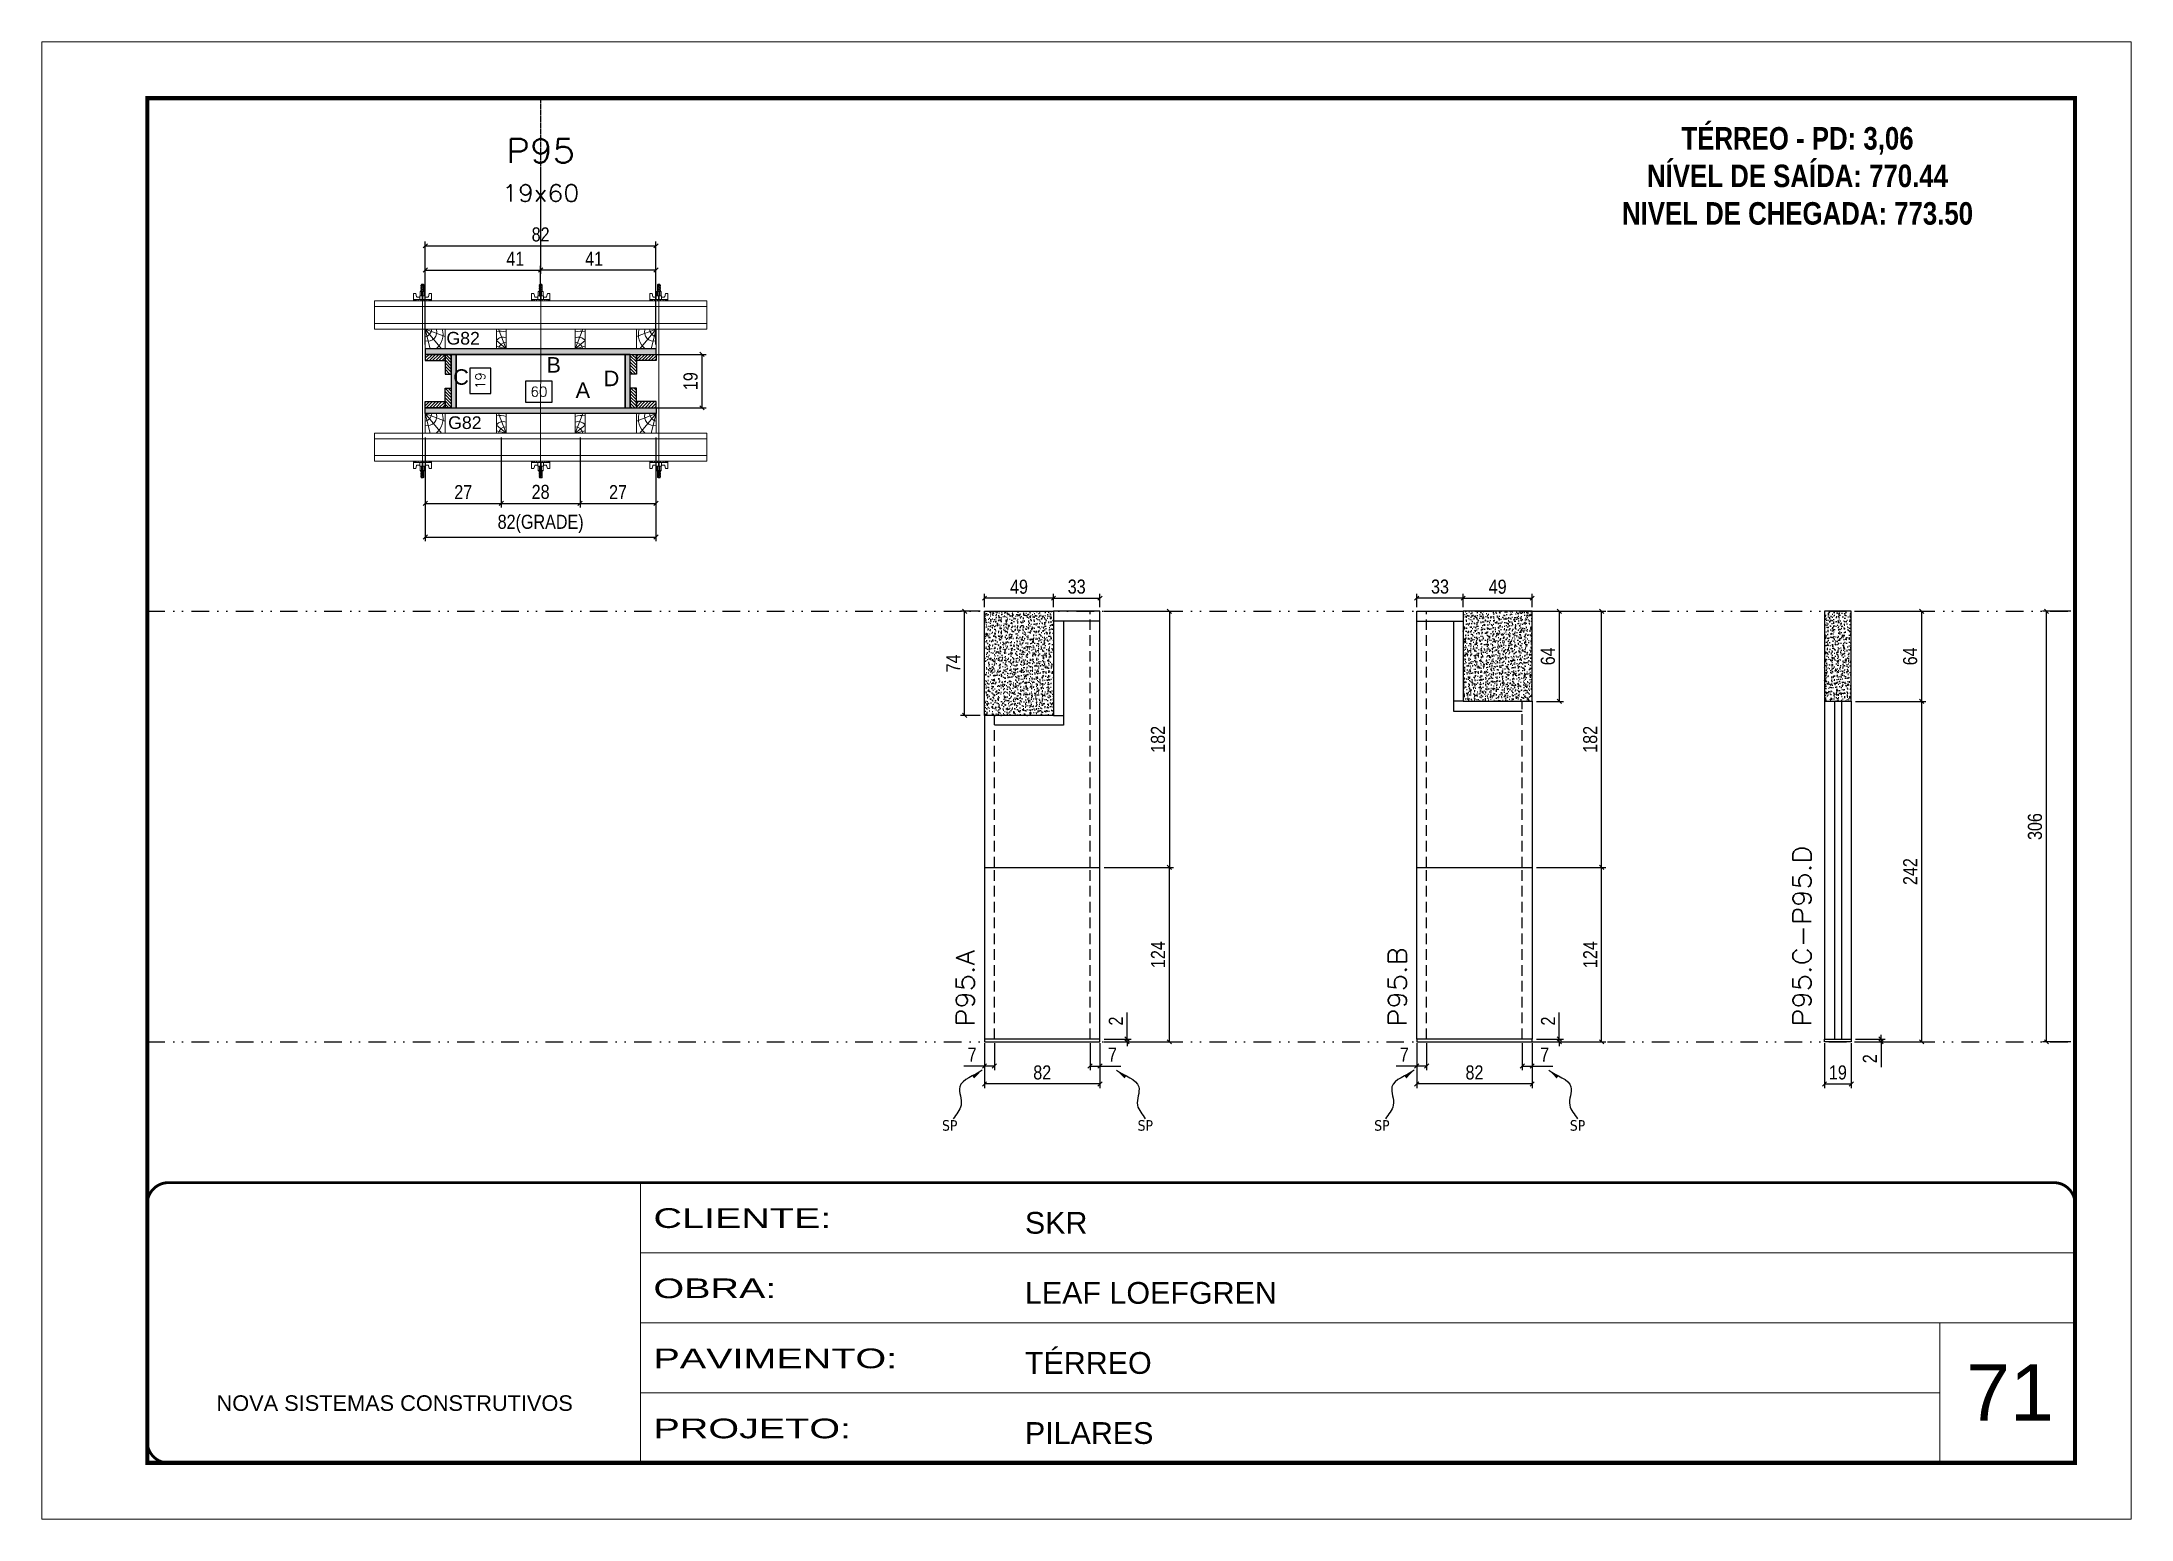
# Model space of a CAD drawing. Extents: x 14400 to 27878, y -21631 to 6985.
# Drawn here: x 17570 to 19055, y -13591 to -12541 of the extents above; entities that cross this region are included whole.
import ezdxf
from ezdxf.enums import TextEntityAlignment as Align

# ---------------------------------------------------------------- set-up
doc = ezdxf.new("R2010")
doc.units = 0
for name, pattern in [('CONTINUO', [0]), ('DASHED', [0.75, 0.5, -0.25]), ('DIVIDE2', [0.625, 0.25, -0.125, 0, -0.125, 0, -0.125]), ('HIDDEN', [0.375, 0.25, -0.125])]:
    doc.linetypes.add(name, pattern=pattern)
for name, color, linetype, lineweight in [('CARIMBO', 255, 'Continuous', 9), ('Folhas', 255, 'Continuous', 9), ('Hachura', 251, 'Continuous', 9), ('Madeira', 126, 'Continuous', 18), ('Perfil Metálico', 224, 'Continuous', 18), ('SARRAFO DE PRESSAO', 251, 'DASHED', 9), ('Texto Seção', 7, 'Continuous', 15)]:
    doc.layers.add(name, color=color, linetype=linetype, lineweight=lineweight)
for name, color, linetype in [('CHAPA', 1, 'Continuous'), ('COTA', 241, 'Continuous'), ('MEIO_PONT', 93, 'Continuous'), ('NOMENCLATURA', 7, 'Continuous'), ('Nível', 160, 'Continuous'), ('Painéis', 200, 'Continuous'), ('SARR_2.2x7', 40, 'Continuous'), ('SARRAFO', 251, 'Continuous'), ('Sarrafo de Pressão', 42, 'HIDDEN'), ('texto', 7, 'Continuous'), ('Texto de Titulo', 7, 'Continuous'), ('Texto Qtd Sarr', 242, 'Continuous'), ('TEXTO_GERAL', 7, 'Continuous')]:
    doc.layers.add(name, color=color, linetype=linetype)
doc.styles.add('ARIAL', font='arial.ttf')
doc.styles.add('COTA TECNICA', font='techl___.ttf', dxfattribs={"height": 10})
doc.styles.add('COTA TECNICA 2X', font='techl___.ttf', dxfattribs={"height": 10})
doc.styles.add('COTA TECNICA-50', font='techl___.ttf', dxfattribs={"height": 10})
doc.styles.add('REGUA-120', font='ROMANS.shx', dxfattribs={"height": 15})
doc.styles.add('ROMANC', font='techb___.ttf', dxfattribs={"height": 2.5})
doc.styles.add('ROMANS', font='romans.shx')
doc.styles.add('SANSSERIF', font='sas_____.pfb')
doc.styles.get("Standard").update_dxf_attribs({"font": 'arial.ttf'})
doc.styles.add('Tecnologia', font='')
doc.styles.get('Tecnologia').set_extended_font_data('Forgotten Futurist')
doc.dimstyles.new('COTA PAINEL-50', dxfattribs={"dimtxt": 10, "dimasz": 3, "dimexe": 3, "dimexo": 3, "dimgap": 3, "dimtad": 1, "dimdec": 1, "dimzin": 12, "dimdsep": 46, "dimtxsty": 'COTA TECNICA-50', "dimblk1": 'OBLIQUE', "dimblk2": 'OBLIQUE', "dimsah": 1, "dimcen": 0.9, "dimclrd": 4, "dimclre": 4, "dimclrt": 240, "dimadec": 1, "dimazin": 3, "dimtfac": 1, "dimtdec": 1, "dimtmove": 0, "dimatfit": 3, "dimfxl": 1, "dimtolj": 1, "dimtzin": 12, "dimarcsym": 0})
doc.dimstyles.new('PAINEL', dxfattribs={"dimtxt": 10, "dimasz": 3, "dimexe": 3, "dimexo": 3, "dimgap": 3, "dimtad": 1, "dimdec": 1, "dimzin": 12, "dimdsep": 46, "dimtxsty": 'COTA TECNICA', "dimblk1": 'OBLIQUE', "dimblk2": 'OBLIQUE', "dimsah": 1, "dimcen": 0.9, "dimclrd": 4, "dimclre": 4, "dimclrt": 240, "dimadec": 1, "dimazin": 3, "dimtfac": 1, "dimtdec": 1, "dimtmove": 0, "dimatfit": 3, "dimfxl": 1, "dimtolj": 1, "dimtzin": 12, "dimarcsym": 0})
doc.dimstyles.new('SECAO PILAR', dxfattribs={"dimtxt": 10, "dimasz": 3, "dimexe": 3, "dimexo": 3, "dimgap": 3, "dimtad": 1, "dimdec": 1, "dimlfac": 0.5, "dimzin": 12, "dimdsep": 46, "dimtxsty": 'COTA TECNICA 2X', "dimblk1": 'OBLIQUE', "dimblk2": 'OBLIQUE', "dimsah": 1, "dimcen": 0.9, "dimclrd": 256, "dimclre": 256, "dimclrt": 256, "dimadec": 1, "dimazin": 3, "dimtfac": 1, "dimtdec": 1, "dimtmove": 0, "dimatfit": 3, "dimfxl": 1, "dimtolj": 1, "dimtzin": 12, "dimarcsym": 0})
doc.dimstyles.new('SECÇÃO 2', dxfattribs={"dimtxt": 7, "dimasz": 6, "dimexe": 0.18, "dimexo": 2, "dimgap": -4, "dimtad": 3, "dimdec": 1, "dimlfac": 0.5, "dimzin": 12, "dimdsep": 46, "dimtxsty": 'ROMANS', "dimblk": 'ARCHTICK', "dimcen": 0.09, "dimse1": 1, "dimse2": 1, "dimsd1": 1, "dimsd2": 1, "dimclrd": 180, "dimclre": 5, "dimclrt": 1, "dimadec": 0, "dimazin": 3, "dimtfac": 1, "dimtdec": 1, "dimtofl": 0, "dimtmove": 0, "dimatfit": 3, "dimldrblk": 'ARCHTICK', "dimfxl": 1, "dimtolj": 1, "dimtzin": 0, "dimarcsym": 0})
doc.dimstyles.get("Standard").update_dxf_attribs({"dimtxt": 0.18, "dimasz": 0.18, "dimexe": 0.18, "dimexo": 0.0625, "dimgap": 0.09, "dimtad": 0, "dimtih": 1, "dimtoh": 1, "dimdec": 4, "dimzin": 0, "dimdsep": 46, "dimtxsty": 'Standard', "dimcen": 0.09, "dimadec": 0, "dimazin": 0, "dimtfac": 1, "dimtdec": 4, "dimtofl": 0, "dimtmove": 0, "dimatfit": 3, "dimfxl": 1, "dimtolj": 1, "dimtzin": 0, "dimarcsym": 0})
pattern_1 = [(225, (8503.5847, -35692.6013), (1.12253202, -1.12253202), [])]
pattern_2 = [(225, (8718.5847, -35692.6013), (1.12253202, -1.12253202), [])]
pattern_3 = [(135, (-4903.2717, -3298.2413), (-1.12253202, -1.12253202), [])]
pattern_4 = [(135, (-4923.2717, -3298.2413), (-1.12253202, -1.12253202), [])]

msp = doc.modelspace()

# ---------------------------------------------------------------- texts
at = {"layer": 'CARIMBO', "style": 'ARIAL'}
msp.add_text('71', height=40, dxfattribs=at).set_placement((18937.83, -13520.91))
at = {"layer": 'NOMENCLATURA', "color": 2, "insert": (18817.81, -12574.99), "char_height": 16, "attachment_point": 2, "style": 'ROMANC'}
msp.add_mtext_dynamic_manual_height_columns('\\PTÉRREO - PD: 3,06\\PNÍVEL DE SAÍDA: 770.44\\PNIVEL DE CHEGADA: 773.50', width=432.3511, gutter_width=1, heights=[0], dxfattribs=at)
at = {"layer": 'texto', "color": 0, "char_height": 7.5, "attachment_point": 5}
for insert in [(18215.25, -13311.26), (18354.28, -13311.26), (18522.42, -13311.26), (18661.45, -13311.26)]:
    msp.add_mtext('{\\fTahoma|b0|i0|c0|p34;\\C4;SP}', dxfattribs=dict(at, insert=insert))
at = {"layer": 'Texto Seção', "style": 'REGUA-120', "width": 1.1}
for s, p in [('P95.C-P95.D', (18827.52, -13241)), ('P95.B', (18539.95, -13241)), ('P95.A', (18232.78, -13241))]:
    msp.add_text(s, height=13, rotation=90, dxfattribs=at).set_placement(p)
at = {"layer": 'TEXTO_GERAL', "color": 0, "linetype": 'Continuous', "style": 'SANSSERIF'}
for p in [(17857.57, -12751.74), (17858.77, -12811.74)]:
    msp.add_text('G82', height=9, dxfattribs=at).set_placement(p, align=Align.MIDDLE_LEFT)
at = {"layer": 'TEXTO_GERAL', "style": 'ARIAL'}
for s, p in [('B', (17933.8, -12770.64)), ('C', (17867.93, -12779.29)), ('A', (17954.51, -12788.61)), ('D', (17974.88, -12780.3))]:
    msp.add_text(s, height=11, dxfattribs=at).set_placement(p, align=Align.MIDDLE_CENTER)

# ---------------------------------------------------------------- blocks, each defined once
blk = doc.blocks.new('9999999999')
at = {"color": 30, "linetype": 'CONTINUO'}
for p, q in [((98564.6, 34230.2), (98564.6, 34429.4)), ((98564.6, 34379.6), (99584, 34379.6)), ((98564.6, 34329.8), (99488, 34329.8)), ((99584, 34329.8), (99488, 34329.8)), ((99488, 34329.8), (99488, 34230.2)), ((98564.6, 34280), (99488, 34280))]:
    blk.add_line(p, q, dxfattribs=at)
at = {"color": 30, "linetype": 'CONTINUO', "const_width": 2}
blk.add_lwpolyline([(99584, 34230.2), (99584, 34414.4, 0.414214), (99569, 34429.4), (98229, 34429.4, 0.414214), (98214, 34414.4), (98214, 34245.2, 0.414214), (98229, 34230.2), (99584, 34230.2)], format="xyb", dxfattribs=at)
at = {"layer": 'Folhas'}
blk.add_lwpolyline([(98139, 34190.2), (99624, 34190.2), (99624, 35240.2), (98139, 35240.2)], close=True, dxfattribs=at)
at = {"layer": 'Folhas', "color": 30, "const_width": 3}
blk.add_lwpolyline([(98214, 34230.2), (99584, 34230.2), (99584, 35200.2), (98214, 35200.2)], close=True, dxfattribs=at)
at = {"color": 7, "linetype": 'Continuous', "ltscale": 5, "style": 'ARIAL'}
for s, height, p in [('SKR', 15.48, (98837.7, 34393.1)), ('LEAF LOEFGREN', 15.483, (98837.7, 34343.3)), ('TÉRREO', 15.48, (98837.7, 34293.5)), ('NOVA SISTEMAS CONSTRUTIVOS', 11.059, (98263.2, 34267.2)), ('PILARES', 15.48, (98837.7, 34243.7))]:
    blk.add_text(s, height=height, dxfattribs=at).set_placement(p)
at = {"layer": 'Folhas', "color": 7, "style": 'Tecnologia', "width": 1.5}
for s, p in [('CLIENTE:', (98573.7, 34397.2)), ('OBRA:', (98573.7, 34347.3)), ('PAVIMENTO:', (98573.7, 34297.5)), ('PROJETO:', (98573.7, 34247.7))]:
    blk.add_text(s, height=14, dxfattribs=at).set_placement(p)
blk = doc.blocks.new('_Oblique')
at = {"color": 0, "linetype": 'ByBlock', "lineweight": -2}
blk.add_line((-0.5, -0.5), (0.5, 0.5), dxfattribs=at)
blk = doc.blocks.new('*D2639')
at = {"layer": 'COTA', "color": 4, "lineweight": -2, "transparency": 16777216}
for p, q in [((19012, -12945.8), (18991.8, -12945.8)), ((18994.8, -13251.8), (18994.8, -12945.8)), ((19012, -13251.8), (18991.8, -13251.8))]:
    blk.add_line(p, q, dxfattribs=at)
at = {"layer": 'Defpoints', "color": 0, "transparency": 16777216}
for p in [(18994.8, -12945.8), (19015, -12945.8), (19015, -13251.8)]:
    blk.add_point(p, dxfattribs=at)
at = {"layer": 'COTA', "color": 4, "lineweight": -2, "transparency": 16777216, "xscale": 3, "yscale": 3, "zscale": 3}
for p, rotation in [((18994.8, -12945.8), 90), ((18994.8, -13251.8), 270)]:
    blk.add_blockref('_Oblique', p, dxfattribs=dict(at, rotation=rotation))
at = {"layer": 'COTA', "color": 240, "transparency": 16777216, "insert": (18986.6, -13098.8), "char_height": 10, "attachment_point": 5, "rotation": 90, "style": 'COTA TECNICA'}
blk.add_mtext('\\A1;306', dxfattribs=at)
blk = doc.blocks.new('titulo1')
at = {"layer": 'Defpoints', "color": 252, "linetype": 'HIDDEN', "ltscale": 2}
blk.add_line((0, 0), (0, 125), dxfattribs=at)
at = {"layer": 'Defpoints', "style": 'ROMANS', "oblique": 15}
blk.add_attdef('FOLHA', text='', height=10, dxfattribs=at).set_placement((0, 15.6), align=Align.MIDDLE_CENTER)
at = {"layer": 'Texto Qtd Sarr', "color": 3, "style": 'ROMANS', "oblique": 15}
for tag, height, p in [('TITULO', 17, (0, 71.4)), ('SEÇÃO', 12, (0, 41.5))]:
    blk.add_attdef(tag, text='', height=height, dxfattribs=at).set_placement(p, align=Align.MIDDLE_CENTER)
blk = doc.blocks.new('*D2640')
at = {"layer": 'COTA', "color": 180, "lineweight": -2, "transparency": 16777216}
for p, q in [((17932.8, -12782.2), (17913.8, -12782.2)), ((17913.8, -12782.2), (17913.8, -12797.2)), ((17932.8, -12797.2), (17932.8, -12782.2)), ((17913.8, -12797.2), (17932.8, -12797.2))]:
    blk.add_line(p, q, dxfattribs=at)
at = {"layer": 'Defpoints', "color": 0, "transparency": 16777216}
for p in [(17864.5, -12801.2), (17984.5, -12801.2), (17984.5, -12801.2)]:
    blk.add_point(p, dxfattribs=at)
at = {"layer": 'COTA', "color": 1, "transparency": 16777216, "insert": (17923.3, -12789.7), "char_height": 7, "attachment_point": 5, "style": 'ROMANS'}
blk.add_mtext('\\A1;60', dxfattribs=at)
blk = doc.blocks.new('_ArchTick')
at = {"color": 0, "linetype": 'ByBlock', "const_width": 0.15}
blk.add_lwpolyline([(-0.5, -0.5), (0.5, 0.5)], dxfattribs=at)
blk = doc.blocks.new('*D2641')
at = {"layer": 'COTA', "color": 180, "lineweight": -2, "transparency": 16777216}
for p, q in [((17889.1, -12772.9), (17874.1, -12772.9)), ((17874.1, -12772.9), (17874.1, -12790.9)), ((17889.1, -12790.9), (17889.1, -12772.9)), ((17874.1, -12790.9), (17889.1, -12790.9))]:
    blk.add_line(p, q, dxfattribs=at)
at = {"layer": 'Defpoints', "color": 0, "transparency": 16777216}
for p in [(17864.5, -12763.2), (17893.1, -12763.2), (17864.5, -12801.2)]:
    blk.add_point(p, dxfattribs=at)
at = {"layer": 'COTA', "color": 1, "transparency": 16777216, "insert": (17881.6, -12781.9), "char_height": 7, "attachment_point": 5, "rotation": 90, "style": 'ROMANS'}
blk.add_mtext('\\A1;19', dxfattribs=at)
blk = doc.blocks.new('*D2657')
at = {"layer": 'COTA', "lineweight": -2, "transparency": 16777216}
for p, q in [((17991.1, -12763.2), (18042.2, -12763.2)), ((18039.2, -12801.2), (18039.2, -12763.2)), ((17991.1, -12801.2), (18042.2, -12801.2))]:
    blk.add_line(p, q, dxfattribs=at)
at = {"layer": 'Defpoints', "color": 0, "transparency": 16777216}
for p in [(17988.1, -12763.2), (18039.2, -12763.2), (17988.1, -12801.2)]:
    blk.add_point(p, dxfattribs=at)
at = {"layer": 'COTA', "lineweight": -2, "transparency": 16777216, "xscale": 3, "yscale": 3, "zscale": 3}
for p, rotation in [((18039.2, -12763.2), 90), ((18039.2, -12801.2), 270)]:
    blk.add_blockref('_Oblique', p, dxfattribs=dict(at, rotation=rotation))
at = {"layer": 'COTA', "transparency": 16777216, "insert": (18031.1, -12782.2), "char_height": 10, "attachment_point": 5, "rotation": 90, "style": 'COTA TECNICA 2X'}
blk.add_mtext('\\A1;19', dxfattribs=at)
blk = doc.blocks.new('*D2642')
at = {"layer": 'COTA', "lineweight": -2, "transparency": 16777216}
for p, q in [((17842.5, -12822.2), (17842.5, -12896)), ((18006.5, -12822.2), (18006.5, -12896)), ((17842.5, -12893), (18006.5, -12893))]:
    blk.add_line(p, q, dxfattribs=at)
at = {"layer": 'Defpoints', "color": 0, "transparency": 16777216}
for p in [(17842.5, -12819.2), (18006.5, -12819.2), (18006.5, -12893)]:
    blk.add_point(p, dxfattribs=at)
at = {"layer": 'COTA', "lineweight": -2, "transparency": 16777216, "xscale": 3, "yscale": 3, "zscale": 3, "rotation": 180}
blk.add_blockref('_Oblique', (17842.5, -12893), dxfattribs=at)
at = {"layer": 'COTA', "lineweight": -2, "transparency": 16777216, "xscale": 3, "yscale": 3, "zscale": 3}
blk.add_blockref('_Oblique', (18006.5, -12893), dxfattribs=at)
at = {"layer": 'COTA', "transparency": 16777216, "insert": (17924.5, -12883.7), "char_height": 10, "attachment_point": 5, "style": 'COTA TECNICA 2X'}
blk.add_mtext('\\A1;82(GRADE)', dxfattribs=at)
blk = doc.blocks.new('*D2643')
at = {"layer": 'COTA', "lineweight": -2, "transparency": 16777216}
for p, q in [((17952.5, -12822.2), (17952.5, -12872.1)), ((18006.5, -12822.2), (18006.5, -12872.1)), ((17952.5, -12869.1), (18006.5, -12869.1))]:
    blk.add_line(p, q, dxfattribs=at)
at = {"layer": 'Defpoints', "color": 0, "transparency": 16777216}
for p in [(17952.5, -12819.2), (18006.5, -12819.2), (18006.5, -12869.1)]:
    blk.add_point(p, dxfattribs=at)
at = {"layer": 'COTA', "lineweight": -2, "transparency": 16777216, "xscale": 3, "yscale": 3, "zscale": 3, "rotation": 180}
blk.add_blockref('_Oblique', (17952.5, -12869.1), dxfattribs=at)
at = {"layer": 'COTA', "lineweight": -2, "transparency": 16777216, "xscale": 3, "yscale": 3, "zscale": 3}
blk.add_blockref('_Oblique', (18006.5, -12869.1), dxfattribs=at)
at = {"layer": 'COTA', "transparency": 16777216, "insert": (17979.5, -12861.1), "char_height": 10, "attachment_point": 5, "style": 'COTA TECNICA 2X'}
blk.add_mtext('\\A1;27', dxfattribs=at)
blk = doc.blocks.new('*D2644')
at = {"layer": 'COTA', "lineweight": -2, "transparency": 16777216}
for p, q in [((17842.5, -12822.2), (17842.5, -12872.1)), ((17896.5, -12822.2), (17896.5, -12872.1)), ((17842.5, -12869.1), (17896.5, -12869.1))]:
    blk.add_line(p, q, dxfattribs=at)
at = {"layer": 'Defpoints', "color": 0, "transparency": 16777216}
for p in [(17842.5, -12819.2), (17896.5, -12819.2), (17896.5, -12869.1)]:
    blk.add_point(p, dxfattribs=at)
at = {"layer": 'COTA', "lineweight": -2, "transparency": 16777216, "xscale": 3, "yscale": 3, "zscale": 3, "rotation": 180}
blk.add_blockref('_Oblique', (17842.5, -12869.1), dxfattribs=at)
at = {"layer": 'COTA', "lineweight": -2, "transparency": 16777216, "xscale": 3, "yscale": 3, "zscale": 3}
blk.add_blockref('_Oblique', (17896.5, -12869.1), dxfattribs=at)
at = {"layer": 'COTA', "transparency": 16777216, "insert": (17869.5, -12861.1), "char_height": 10, "attachment_point": 5, "style": 'COTA TECNICA 2X'}
blk.add_mtext('\\A1;27', dxfattribs=at)
blk = doc.blocks.new('*D2645')
at = {"layer": 'COTA', "lineweight": -2, "transparency": 16777216}
for p, q in [((17896.5, -12822.2), (17896.5, -12872.1)), ((17952.5, -12822.2), (17952.5, -12872.1)), ((17896.5, -12869.1), (17952.5, -12869.1))]:
    blk.add_line(p, q, dxfattribs=at)
at = {"layer": 'Defpoints', "color": 0, "transparency": 16777216}
for p in [(17896.5, -12819.2), (17952.5, -12819.2), (17952.5, -12869.1)]:
    blk.add_point(p, dxfattribs=at)
at = {"layer": 'COTA', "lineweight": -2, "transparency": 16777216, "xscale": 3, "yscale": 3, "zscale": 3, "rotation": 180}
blk.add_blockref('_Oblique', (17896.5, -12869.1), dxfattribs=at)
at = {"layer": 'COTA', "lineweight": -2, "transparency": 16777216, "xscale": 3, "yscale": 3, "zscale": 3}
blk.add_blockref('_Oblique', (17952.5, -12869.1), dxfattribs=at)
at = {"layer": 'COTA', "transparency": 16777216, "insert": (17924.5, -12861), "char_height": 10, "attachment_point": 5, "style": 'COTA TECNICA 2X'}
blk.add_mtext('\\A1;28', dxfattribs=at)
blk = doc.blocks.new('*D2646')
at = {"layer": 'COTA', "lineweight": -2, "transparency": 16777216}
for p, q in [((17842.5, -12756.2), (17842.5, -12683.1)), ((17842.5, -12686.1), (18006.5, -12686.1)), ((18006.5, -12756.2), (18006.5, -12683.1))]:
    blk.add_line(p, q, dxfattribs=at)
at = {"layer": 'Defpoints', "color": 0, "transparency": 16777216}
for p in [(18006.5, -12686.1), (17842.5, -12759.2), (18006.5, -12759.2)]:
    blk.add_point(p, dxfattribs=at)
at = {"layer": 'COTA', "lineweight": -2, "transparency": 16777216, "xscale": 3, "yscale": 3, "zscale": 3, "rotation": 180}
blk.add_blockref('_Oblique', (17842.5, -12686.1), dxfattribs=at)
at = {"layer": 'COTA', "lineweight": -2, "transparency": 16777216, "xscale": 3, "yscale": 3, "zscale": 3}
blk.add_blockref('_Oblique', (18006.5, -12686.1), dxfattribs=at)
at = {"layer": 'COTA', "transparency": 16777216, "insert": (17924.5, -12678), "char_height": 10, "attachment_point": 5, "style": 'COTA TECNICA 2X'}
blk.add_mtext('\\A1;82', dxfattribs=at)
blk = doc.blocks.new('*D2647')
at = {"layer": 'COTA', "lineweight": -2, "transparency": 16777216}
for p, q in [((17842.5, -12722.2), (17842.5, -12700.3)), ((17842.5, -12703.3), (17924.5, -12703.3)), ((17924.5, -12722.2), (17924.5, -12700.3))]:
    blk.add_line(p, q, dxfattribs=at)
at = {"layer": 'Defpoints', "color": 0, "transparency": 16777216}
for p in [(17924.5, -12703.3), (17842.5, -12725.2), (17924.5, -12725.2)]:
    blk.add_point(p, dxfattribs=at)
at = {"layer": 'COTA', "lineweight": -2, "transparency": 16777216, "xscale": 3, "yscale": 3, "zscale": 3, "rotation": 180}
blk.add_blockref('_Oblique', (17842.5, -12703.3), dxfattribs=at)
at = {"layer": 'COTA', "lineweight": -2, "transparency": 16777216, "xscale": 3, "yscale": 3, "zscale": 3}
blk.add_blockref('_Oblique', (17924.5, -12703.3), dxfattribs=at)
at = {"layer": 'COTA', "transparency": 16777216, "insert": (17906.5, -12695.2), "char_height": 10, "attachment_point": 5, "style": 'COTA TECNICA 2X'}
blk.add_mtext('\\A1;41', dxfattribs=at)
blk = doc.blocks.new('*D2648')
at = {"layer": 'COTA', "lineweight": -2, "transparency": 16777216}
for p, q in [((17924.5, -12722.2), (17924.5, -12700.3)), ((18006.5, -12703.3), (17924.5, -12703.3)), ((18006.5, -12722.2), (18006.5, -12700.3))]:
    blk.add_line(p, q, dxfattribs=at)
at = {"layer": 'Defpoints', "color": 0, "transparency": 16777216}
for p in [(17924.5, -12703.3), (17924.5, -12725.2), (18006.5, -12725.2)]:
    blk.add_point(p, dxfattribs=at)
at = {"layer": 'COTA', "lineweight": -2, "transparency": 16777216, "xscale": 3, "yscale": 3, "zscale": 3, "rotation": 180}
blk.add_blockref('_Oblique', (17924.5, -12703.3), dxfattribs=at)
at = {"layer": 'COTA', "lineweight": -2, "transparency": 16777216, "xscale": 3, "yscale": 3, "zscale": 3}
blk.add_blockref('_Oblique', (18006.5, -12703.3), dxfattribs=at)
at = {"layer": 'COTA', "transparency": 16777216, "insert": (17962.5, -12695.2), "char_height": 10, "attachment_point": 5, "style": 'COTA TECNICA 2X'}
blk.add_mtext('\\A1;41', dxfattribs=at)
blk = doc.blocks.new('C')
at = {"layer": 'Hachura', "color": 0}
for p, q in [((0, 3.22), (0, -3.22)), ((0.45, 3.22), (0, 3.22)), ((0.46, 3.16), (0, 3.16)), ((0.46, 3.05), (0, 3.05)), ((0.46, 2.88), (0, 2.88)), ((0, 2.75), (0, -1.16)), ((0.46, 2.65), (0, 2.65)), ((0.46, 2.23), (0, 2.23)), ((0.46, 1.51), (0, 1.51)), ((0.39, 0.49), (0.17, 0.49)), ((0.45, -3.23), (0.45, 3.22)), ((0.45, 3.22), (2.58, 3.22)), ((1.74, 0.97), (0.45, 0.97)), ((1.45, 0.1), (0.45, 0.1)), ((1.35, 1.94), (1.35, 0.96)), ((2.58, 2.39), (1.47, 2.09)), ((1.74, -0.97), (1.74, 0.97)), ((1.74, 0.97), (1.74, 0.84)), ((1.74, 0.97), (1.74, 0.84)), ((1.74, 0.84), (3.35, 0.84)), ((3.35, 0.45), (1.74, 0.45)), ((2.58, 3.22), (2.58, 2.39)), ((3.32, 0.84), (3.32, -0.84)), ((3.35, 0.84), (3.35, -0.84)), ((3.68, 0.45), (3.35, 0.45)), ((3.84, -0.52), (3.35, 0.45)), ((3.35, 0.06), (3.67, -0.57)), ((3.68, 0.45), (4.16, -0.52)), ((3.72, 0.5), (4.25, -0.57)), ((4.37, -0.55), (3.83, 0.53)), ((4.15, 0.45), (3.93, 0.45)), ((4.42, -0.52), (3.93, 0.45)), ((4.15, 0.45), (4.26, 0.45)), ((4.26, 0.45), (4.74, -0.52)), ((4.3, 0.5), (4.83, -0.57)), ((4.95, -0.55), (4.41, 0.53)), ((4.51, 0.45), (4.84, 0.45)), ((5, -0.52), (4.51, 0.45)), ((4.84, 0.45), (5.32, -0.52)), ((4.88, 0.5), (5.41, -0.57)), ((5.53, -0.55), (4.99, 0.53)), ((5.58, -0.52), (5.09, 0.45)), ((5.42, 0.45), (5.09, 0.45)), ((5.58, -0.52), (5.09, 0.45)), ((5.42, 0.45), (5.74, -0.19)), ((5.46, 0.5), (5.74, -0.07)), ((5.74, 0.19), (5.57, 0.53)), ((5.74, 0.32), (5.68, 0.45)), ((5.68, 0.45), (5.74, 0.45)), ((5.74, 0.45), (5.9, 0.29)), ((5.74, 0.45), (5.74, -0.52)), ((5.9, -0.36), (5.9, 0.29)), ((0.45, 0), (0, 0)), ((0.46, -1.52), (0, -1.52)), ((0.46, -2.23), (0, -2.23)), ((0.46, -2.65), (0, -2.65)), ((0.46, -2.88), (0, -2.88)), ((0.46, -3.05), (0, -3.05)), ((0.46, -3.16), (0, -3.16)), ((0, -3.22), (2.57, -3.22)), ((0.08, -0.48), (0.29, -0.48)), ((0.29, -0.48), (0.4, -0.48)), ((0.45, 0), (0.45, -0.97)), ((0.45, -0.16), (1.45, -0.16)), ((0.45, -0.65), (0.45, -0.32)), ((0.45, -3.23), (0.45, -0.65)), ((0.45, -0.97), (1.74, -0.97)), ((1.35, -1.94), (1.35, -0.97)), ((2.58, -2.39), (1.47, -2.1)), ((3.35, -0.32), (1.74, -0.32)), ((3.35, -0.84), (1.74, -0.84)), ((2.58, -3.23), (2.58, -2.39)), ((3.35, -0.07), (3.58, -0.52)), ((3.35, -0.52), (3.58, -0.52)), ((3.84, -0.52), (4.16, -0.52)), ((4.42, -0.52), (4.74, -0.52)), ((4.63, -0.52), (4.74, -0.52)), ((5, -0.52), (5.32, -0.52)), ((5.58, -0.52), (5.74, -0.52)), ((5.74, -0.52), (5.9, -0.36)), ((5.74, -0.52), (5.74, -0.52))]:
    blk.add_line(p, q, dxfattribs=at)
for centre, radius, start, end in [((1.52, 1.94), 0.161, 104.74356, 180), ((1.44, -0.03), 0.129, 272.69497, 87.30503), ((3.81, 0.39), 0.143, 25.56881, 154.43119), ((4.39, 0.39), 0.143, 25.56881, 154.43119), ((4.97, 0.39), 0.143, 25.56881, 154.43119), ((5.55, 0.39), 0.143, 25.56881, 154.43119), ((0.17, -0.37), 0.174, 221.74404, 317.85924), ((1.52, -1.94), 0.161, 180, 255.25644), ((3.71, -0.4), 0.174, 222.14076, 318.25596), ((4.29, -0.4), 0.174, 222.14076, 318.25596), ((4.87, -0.4), 0.174, 222.14076, 318.25596), ((5.45, -0.4), 0.174, 222.14076, 318.25596), ((5.61, -0.4), 0.174, 317.85924, 318.25596)]:
    blk.add_arc(centre, radius, start, end, dxfattribs=at)
blk = doc.blocks.new('PONTALETE')
at = {"layer": 'Madeira'}
for q in [(2.71, 7), (7, 5.76), (7, 1.74)]:
    blk.add_line((0, 0), q, dxfattribs=at)
blk.add_lwpolyline([(0, 0), (7, 0), (7, 7), (0, 7)], close=True, dxfattribs=at)
for centre, radius, start, end in [((2.04, 0.06), 6.23, 37.28179, 109.09128), ((1.09, 0.9), 3.19, 343.60304, 109.98471), ((-0.21, -0.78), 3.09, 14.63219, 86.0383)]:
    blk.add_arc(centre, radius, start, end, dxfattribs=at)
blk = doc.blocks.new('MEIO PONTALETE')
at = {"layer": 'Madeira'}
for q in [(2.71, 7), (3.5, 2.88), (3.5, 0.87)]:
    blk.add_line((0, 0), q, dxfattribs=at)
blk.add_lwpolyline([(0, 0), (3.5, 0), (3.5, 7), (0, 7)], close=True, dxfattribs=at)
for centre, radius, start, end in [((2.04, 0.06), 6.23, 76.44987, 109.09128), ((1.09, 0.9), 3.19, 40.90626, 109.98471), ((-0.21, -0.78), 3.09, 14.63219, 86.0383)]:
    blk.add_arc(centre, radius, start, end, dxfattribs=at)
blk = doc.blocks.new('*D2649')
at = {"layer": 'COTA', "color": 4, "lineweight": -2, "transparency": 16777216}
for p, q in [((18240, -13252.8), (18240, -13284.7)), ((18322, -13252.8), (18322, -13284.7)), ((18322, -13281.7), (18240, -13281.7))]:
    blk.add_line(p, q, dxfattribs=at)
at = {"layer": 'Defpoints', "color": 0, "transparency": 16777216}
for p in [(18240, -13249.8), (18322, -13249.8), (18240, -13281.7)]:
    blk.add_point(p, dxfattribs=at)
at = {"layer": 'COTA', "color": 4, "lineweight": -2, "transparency": 16777216, "xscale": 3, "yscale": 3, "zscale": 3, "rotation": 180}
blk.add_blockref('_Oblique', (18240, -13281.7), dxfattribs=at)
at = {"layer": 'COTA', "color": 4, "lineweight": -2, "transparency": 16777216, "xscale": 3, "yscale": 3, "zscale": 3}
blk.add_blockref('_Oblique', (18322, -13281.7), dxfattribs=at)
at = {"layer": 'COTA', "color": 240, "transparency": 16777216, "insert": (18281, -13273.6), "char_height": 10, "attachment_point": 5, "style": 'COTA TECNICA'}
blk.add_mtext('\\A1;82', dxfattribs=at)
blk = doc.blocks.new('*D2650')
at = {"layer": 'COTA', "color": 4, "lineweight": -2, "transparency": 16777216}
for p, q in [((18315, -13252.8), (18315, -13272)), ((18322, -13254.8), (18322, -13272)), ((18315, -13269), (18322, -13269)), ((18322, -13269), (18336.8, -13269))]:
    blk.add_line(p, q, dxfattribs=at)
at = {"layer": 'Defpoints', "color": 0, "transparency": 16777216}
for p in [(18315, -13249.8), (18322, -13251.8), (18322, -13269)]:
    blk.add_point(p, dxfattribs=at)
at = {"layer": 'COTA', "color": 4, "lineweight": -2, "transparency": 16777216, "xscale": 3, "yscale": 3, "zscale": 3, "rotation": 180}
blk.add_blockref('_Oblique', (18315, -13269), dxfattribs=at)
at = {"layer": 'COTA', "color": 4, "lineweight": -2, "transparency": 16777216, "xscale": 3, "yscale": 3, "zscale": 3}
blk.add_blockref('_Oblique', (18322, -13269), dxfattribs=at)
at = {"layer": 'COTA', "color": 240, "transparency": 16777216, "insert": (18330.9, -13260.9), "char_height": 10, "attachment_point": 5, "style": 'COTA TECNICA-50'}
blk.add_mtext('\\A1;7', dxfattribs=at)
blk = doc.blocks.new('*D2651')
at = {"layer": 'COTA', "color": 4, "lineweight": -2, "transparency": 16777216}
for p, q in [((18240, -13254.8), (18240, -13272)), ((18247, -13252.8), (18247, -13272)), ((18240, -13269), (18225.3, -13269)), ((18247, -13269), (18240, -13269))]:
    blk.add_line(p, q, dxfattribs=at)
at = {"layer": 'Defpoints', "color": 0, "transparency": 16777216}
for p in [(18240, -13251.8), (18247, -13249.8), (18240, -13269)]:
    blk.add_point(p, dxfattribs=at)
at = {"layer": 'COTA', "color": 4, "lineweight": -2, "transparency": 16777216, "xscale": 3, "yscale": 3, "zscale": 3, "rotation": 180}
blk.add_blockref('_Oblique', (18240, -13269), dxfattribs=at)
at = {"layer": 'COTA', "color": 4, "lineweight": -2, "transparency": 16777216, "xscale": 3, "yscale": 3, "zscale": 3}
blk.add_blockref('_Oblique', (18247, -13269), dxfattribs=at)
at = {"layer": 'COTA', "color": 240, "transparency": 16777216, "insert": (18231.2, -13260.9), "char_height": 10, "attachment_point": 5, "style": 'COTA TECNICA-50'}
blk.add_mtext('\\A1;7', dxfattribs=at)
blk = doc.blocks.new('*D2652')
at = {"layer": 'COTA', "color": 4, "lineweight": -2, "transparency": 16777216}
for p, q in [((18341.3, -13249.8), (18341.3, -13231)), ((18325, -13249.8), (18344.3, -13249.8)), ((18325, -13251.8), (18344.3, -13251.8)), ((18341.3, -13251.8), (18341.3, -13249.8)), ((18341.3, -13251.8), (18341.3, -13254.8))]:
    blk.add_line(p, q, dxfattribs=at)
at = {"layer": 'Defpoints', "color": 0, "transparency": 16777216}
for p in [(18322, -13249.8), (18322, -13251.8), (18341.3, -13251.8)]:
    blk.add_point(p, dxfattribs=at)
at = {"layer": 'COTA', "color": 4, "lineweight": -2, "transparency": 16777216, "xscale": 3, "yscale": 3, "zscale": 3}
for p, rotation in [((18341.3, -13249.8), 270), ((18341.3, -13251.8), 90)]:
    blk.add_blockref('_Oblique', p, dxfattribs=dict(at, rotation=rotation))
at = {"layer": 'COTA', "color": 240, "transparency": 16777216, "insert": (18333.3, -13237), "char_height": 10, "attachment_point": 5, "rotation": 90, "style": 'COTA TECNICA-50'}
blk.add_mtext('\\A1;2', dxfattribs=at)
blk = doc.blocks.new('*D2658')
at = {"layer": 'COTA', "color": 4, "linetype": 'ByBlock', "lineweight": -2, "transparency": 16777216}
for p, q in [((18325, -13127.8), (18374.4, -13127.8)), ((18371.4, -13251.8), (18371.4, -13127.8)), ((18325, -13251.8), (18374.4, -13251.8))]:
    blk.add_line(p, q, dxfattribs=at)
at = {"layer": 'Defpoints', "color": 0, "linetype": 'ByBlock', "transparency": 16777216}
for p in [(18322, -13127.8), (18371.4, -13127.8), (18322, -13251.8)]:
    blk.add_point(p, dxfattribs=at)
at = {"layer": 'COTA', "color": 4, "linetype": 'ByBlock', "lineweight": -2, "transparency": 16777216, "xscale": 3, "yscale": 3, "zscale": 3}
for p, rotation in [((18371.4, -13127.8), 90), ((18371.4, -13251.8), 270)]:
    blk.add_blockref('_Oblique', p, dxfattribs=dict(at, rotation=rotation))
at = {"layer": 'COTA', "color": 240, "linetype": 'ByBlock', "transparency": 16777216, "insert": (18363.3, -13189.8), "char_height": 10, "attachment_point": 5, "rotation": 90, "style": 'COTA TECNICA'}
blk.add_mtext('\\A1;124', dxfattribs=at)
blk = doc.blocks.new('*D2659')
at = {"layer": 'COTA', "color": 4, "linetype": 'ByBlock', "lineweight": -2, "transparency": 16777216}
for p, q in [((18325, -13127.8), (18374.4, -13127.8)), ((18371.4, -13251.8), (18371.4, -13127.8)), ((18325, -13251.8), (18374.4, -13251.8))]:
    blk.add_line(p, q, dxfattribs=at)
at = {"layer": 'Defpoints', "color": 0, "linetype": 'ByBlock', "transparency": 16777216}
for p in [(18322, -13127.8), (18371.4, -13127.8), (18322, -13251.8)]:
    blk.add_point(p, dxfattribs=at)
at = {"layer": 'COTA', "color": 4, "linetype": 'ByBlock', "lineweight": -2, "transparency": 16777216, "xscale": 3, "yscale": 3, "zscale": 3}
for p, rotation in [((18371.4, -13127.8), 90), ((18371.4, -13251.8), 270)]:
    blk.add_blockref('_Oblique', p, dxfattribs=dict(at, rotation=rotation))
at = {"layer": 'COTA', "color": 240, "linetype": 'ByBlock', "transparency": 16777216, "insert": (18363.3, -13189.8), "char_height": 10, "attachment_point": 5, "rotation": 90, "style": 'COTA TECNICA'}
blk.add_mtext('\\A1;124', dxfattribs=at)
blk = doc.blocks.new('*D2653')
at = {"layer": 'COTA', "color": 4, "lineweight": -2, "transparency": 16777216}
for p, q in [((18837, -13252.8), (18837, -13284.7)), ((18856, -13252.8), (18856, -13284.7)), ((18837, -13281.7), (18856, -13281.7))]:
    blk.add_line(p, q, dxfattribs=at)
at = {"layer": 'Defpoints', "color": 0, "transparency": 16777216}
for p in [(18837, -13249.8), (18856, -13249.8), (18856, -13281.7)]:
    blk.add_point(p, dxfattribs=at)
at = {"layer": 'COTA', "color": 4, "lineweight": -2, "transparency": 16777216, "xscale": 3, "yscale": 3, "zscale": 3, "rotation": 180}
blk.add_blockref('_Oblique', (18837, -13281.7), dxfattribs=at)
at = {"layer": 'COTA', "color": 4, "lineweight": -2, "transparency": 16777216, "xscale": 3, "yscale": 3, "zscale": 3}
blk.add_blockref('_Oblique', (18856, -13281.7), dxfattribs=at)
at = {"layer": 'COTA', "color": 240, "transparency": 16777216, "insert": (18846.5, -13273.6), "char_height": 10, "attachment_point": 5, "style": 'COTA TECNICA'}
blk.add_mtext('\\A1;19', dxfattribs=at)
blk = doc.blocks.new('*D2654')
at = {"layer": 'COTA', "color": 4, "lineweight": -2, "transparency": 16777216}
for p, q in [((18859, -13249.8), (18880.2, -13249.8)), ((18859, -13251.8), (18880.2, -13251.8)), ((18877.2, -13249.8), (18877.2, -13246.8)), ((18877.2, -13249.8), (18877.2, -13251.8)), ((18877.2, -13251.8), (18877.2, -13269.9))]:
    blk.add_line(p, q, dxfattribs=at)
at = {"layer": 'Defpoints', "color": 0, "transparency": 16777216}
for p in [(18856, -13249.8), (18856, -13251.8), (18877.2, -13249.8)]:
    blk.add_point(p, dxfattribs=at)
at = {"layer": 'COTA', "color": 4, "lineweight": -2, "transparency": 16777216, "xscale": 3, "yscale": 3, "zscale": 3}
for p, rotation in [((18877.2, -13249.8), 270), ((18877.2, -13251.8), 90)]:
    blk.add_blockref('_Oblique', p, dxfattribs=dict(at, rotation=rotation))
at = {"layer": 'COTA', "color": 240, "transparency": 16777216, "insert": (18869.2, -13263.8), "char_height": 10, "attachment_point": 5, "rotation": 90, "style": 'COTA TECNICA-50'}
blk.add_mtext('\\A1;2', dxfattribs=at)
blk = doc.blocks.new('*D2660')
at = {"layer": 'COTA', "color": 4, "linetype": 'ByBlock', "lineweight": -2, "transparency": 16777216}
for p, q in [((18859, -12945.8), (18909, -12945.8)), ((18906, -12945.8), (18906, -13009.8)), ((18859, -13009.8), (18909, -13009.8))]:
    blk.add_line(p, q, dxfattribs=at)
at = {"layer": 'Defpoints', "color": 0, "linetype": 'ByBlock', "transparency": 16777216}
for p in [(18856, -12945.8), (18856, -13009.8), (18906, -13009.8)]:
    blk.add_point(p, dxfattribs=at)
at = {"layer": 'COTA', "color": 4, "linetype": 'ByBlock', "lineweight": -2, "transparency": 16777216, "xscale": 3, "yscale": 3, "zscale": 3}
for p, rotation in [((18906, -12945.8), 90), ((18906, -13009.8), 270)]:
    blk.add_blockref('_Oblique', p, dxfattribs=dict(at, rotation=rotation))
at = {"layer": 'COTA', "color": 240, "linetype": 'ByBlock', "transparency": 16777216, "insert": (18897.9, -12977.8), "char_height": 10, "attachment_point": 5, "rotation": 90, "style": 'COTA TECNICA'}
blk.add_mtext('\\A1;64', dxfattribs=at)
blk = doc.blocks.new('*D2655')
at = {"layer": 'COTA', "color": 4, "lineweight": -2, "transparency": 16777216}
for p, q in [((18859, -13009.8), (18909, -13009.8)), ((18906, -13009.8), (18906, -13251.8)), ((18859, -13251.8), (18909, -13251.8))]:
    blk.add_line(p, q, dxfattribs=at)
at = {"layer": 'Defpoints', "color": 0, "transparency": 16777216}
for p in [(18856, -13009.8), (18856, -13251.8), (18906, -13251.8)]:
    blk.add_point(p, dxfattribs=at)
at = {"layer": 'COTA', "color": 4, "lineweight": -2, "transparency": 16777216, "xscale": 3, "yscale": 3, "zscale": 3}
for p, rotation in [((18906, -13009.8), 90), ((18906, -13251.8), 270)]:
    blk.add_blockref('_Oblique', p, dxfattribs=dict(at, rotation=rotation))
at = {"layer": 'COTA', "color": 240, "transparency": 16777216, "insert": (18897.9, -13130.8), "char_height": 10, "attachment_point": 5, "rotation": 90, "style": 'COTA TECNICA'}
blk.add_mtext('\\A1;242', dxfattribs=at)
blk = doc.blocks.new('*D2656')
at = {"layer": 'COTA', "color": 4, "lineweight": -2, "transparency": 16777216}
for p, q in [((18325, -12945.8), (18374.4, -12945.8)), ((18371.4, -12945.8), (18371.4, -13127.8)), ((18325, -13127.8), (18374.4, -13127.8))]:
    blk.add_line(p, q, dxfattribs=at)
at = {"layer": 'Defpoints', "color": 0, "transparency": 16777216}
for p in [(18322, -12945.8), (18322, -13127.8), (18371.4, -13127.8)]:
    blk.add_point(p, dxfattribs=at)
at = {"layer": 'COTA', "color": 4, "lineweight": -2, "transparency": 16777216, "xscale": 3, "yscale": 3, "zscale": 3}
for p, rotation in [((18371.4, -12945.8), 90), ((18371.4, -13127.8), 270)]:
    blk.add_blockref('_Oblique', p, dxfattribs=dict(at, rotation=rotation))
at = {"layer": 'COTA', "color": 240, "transparency": 16777216, "insert": (18363.3, -13036.8), "char_height": 10, "attachment_point": 5, "rotation": 90, "style": 'COTA TECNICA'}
blk.add_mtext('\\A1;182', dxfattribs=at)
blk = doc.blocks.new('*D2661')
at = {"layer": 'COTA', "color": 4, "lineweight": -2, "transparency": 16777216}
for p, q in [((18237, -12945.8), (18222.8, -12945.8)), ((18225.8, -13019.8), (18225.8, -12945.8)), ((18237, -13019.8), (18222.8, -13019.8))]:
    blk.add_line(p, q, dxfattribs=at)
at = {"layer": 'Defpoints', "color": 0, "transparency": 16777216}
for p in [(18225.8, -12945.8), (18240, -12945.8), (18240, -13019.8)]:
    blk.add_point(p, dxfattribs=at)
at = {"layer": 'COTA', "color": 4, "lineweight": -2, "transparency": 16777216, "xscale": 3, "yscale": 3, "zscale": 3}
for p, rotation in [((18225.8, -12945.8), 90), ((18225.8, -13019.8), 270)]:
    blk.add_blockref('_Oblique', p, dxfattribs=dict(at, rotation=rotation))
at = {"layer": 'COTA', "color": 240, "transparency": 16777216, "insert": (18217.8, -12982.8), "char_height": 10, "attachment_point": 5, "rotation": 90, "style": 'COTA TECNICA'}
blk.add_mtext('\\A1;74', dxfattribs=at)
blk = doc.blocks.new('*D2662')
at = {"layer": 'COTA', "color": 4, "lineweight": -2, "transparency": 16777216}
for p, q in [((18289, -12942.8), (18289, -12933.5)), ((18322, -12942.8), (18322, -12933.5)), ((18289, -12936.5), (18322, -12936.5))]:
    blk.add_line(p, q, dxfattribs=at)
at = {"layer": 'Defpoints', "color": 0, "transparency": 16777216}
for p in [(18289, -12945.8), (18322, -12936.5), (18322, -12945.8)]:
    blk.add_point(p, dxfattribs=at)
at = {"layer": 'COTA', "color": 4, "lineweight": -2, "transparency": 16777216, "xscale": 3, "yscale": 3, "zscale": 3, "rotation": 180}
blk.add_blockref('_Oblique', (18289, -12936.5), dxfattribs=at)
at = {"layer": 'COTA', "color": 4, "lineweight": -2, "transparency": 16777216, "xscale": 3, "yscale": 3, "zscale": 3}
blk.add_blockref('_Oblique', (18322, -12936.5), dxfattribs=at)
at = {"layer": 'COTA', "color": 240, "transparency": 16777216, "insert": (18305.5, -12928.3), "char_height": 10, "attachment_point": 5, "style": 'COTA TECNICA'}
blk.add_mtext('\\A1;33', dxfattribs=at)
blk = doc.blocks.new('*D2663')
at = {"layer": 'COTA', "color": 4, "lineweight": -2, "transparency": 16777216}
for p, q in [((18240, -12942.8), (18240, -12933.5)), ((18289, -12942.8), (18289, -12933.5)), ((18289, -12936.5), (18240, -12936.5))]:
    blk.add_line(p, q, dxfattribs=at)
at = {"layer": 'Defpoints', "color": 0, "transparency": 16777216}
for p in [(18240, -12936.5), (18240, -12945.8), (18289, -12945.8)]:
    blk.add_point(p, dxfattribs=at)
at = {"layer": 'COTA', "color": 4, "lineweight": -2, "transparency": 16777216, "xscale": 3, "yscale": 3, "zscale": 3, "rotation": 180}
blk.add_blockref('_Oblique', (18240, -12936.5), dxfattribs=at)
at = {"layer": 'COTA', "color": 4, "lineweight": -2, "transparency": 16777216, "xscale": 3, "yscale": 3, "zscale": 3}
blk.add_blockref('_Oblique', (18289, -12936.5), dxfattribs=at)
at = {"layer": 'COTA', "color": 240, "transparency": 16777216, "insert": (18264.5, -12928.4), "char_height": 10, "attachment_point": 5, "style": 'COTA TECNICA'}
blk.add_mtext('\\A1;49', dxfattribs=at)
blk = doc.blocks.new('*D2664')
at = {"layer": 'COTA', "color": 4, "lineweight": -2, "transparency": 16777216}
for p, q in [((18547.2, -13252.8), (18547.2, -13284.7)), ((18629.2, -13252.8), (18629.2, -13284.7)), ((18629.2, -13281.7), (18547.2, -13281.7))]:
    blk.add_line(p, q, dxfattribs=at)
at = {"layer": 'Defpoints', "color": 0, "transparency": 16777216}
for p in [(18547.2, -13249.8), (18629.2, -13249.8), (18547.2, -13281.7)]:
    blk.add_point(p, dxfattribs=at)
at = {"layer": 'COTA', "color": 4, "lineweight": -2, "transparency": 16777216, "xscale": 3, "yscale": 3, "zscale": 3, "rotation": 180}
blk.add_blockref('_Oblique', (18547.2, -13281.7), dxfattribs=at)
at = {"layer": 'COTA', "color": 4, "lineweight": -2, "transparency": 16777216, "xscale": 3, "yscale": 3, "zscale": 3}
blk.add_blockref('_Oblique', (18629.2, -13281.7), dxfattribs=at)
at = {"layer": 'COTA', "color": 240, "transparency": 16777216, "insert": (18588.2, -13273.6), "char_height": 10, "attachment_point": 5, "style": 'COTA TECNICA'}
blk.add_mtext('\\A1;82', dxfattribs=at)
blk = doc.blocks.new('*D2665')
at = {"layer": 'COTA', "color": 4, "lineweight": -2, "transparency": 16777216}
for p, q in [((18622.2, -13252.8), (18622.2, -13272)), ((18629.2, -13254.8), (18629.2, -13272)), ((18622.2, -13269), (18629.2, -13269)), ((18629.2, -13269), (18643.9, -13269))]:
    blk.add_line(p, q, dxfattribs=at)
at = {"layer": 'Defpoints', "color": 0, "transparency": 16777216}
for p in [(18622.2, -13249.8), (18629.2, -13251.8), (18629.2, -13269)]:
    blk.add_point(p, dxfattribs=at)
at = {"layer": 'COTA', "color": 4, "lineweight": -2, "transparency": 16777216, "xscale": 3, "yscale": 3, "zscale": 3, "rotation": 180}
blk.add_blockref('_Oblique', (18622.2, -13269), dxfattribs=at)
at = {"layer": 'COTA', "color": 4, "lineweight": -2, "transparency": 16777216, "xscale": 3, "yscale": 3, "zscale": 3}
blk.add_blockref('_Oblique', (18629.2, -13269), dxfattribs=at)
at = {"layer": 'COTA', "color": 240, "transparency": 16777216, "insert": (18638.1, -13260.9), "char_height": 10, "attachment_point": 5, "style": 'COTA TECNICA-50'}
blk.add_mtext('\\A1;7', dxfattribs=at)
blk = doc.blocks.new('*D2666')
at = {"layer": 'COTA', "color": 4, "lineweight": -2, "transparency": 16777216}
for p, q in [((18547.2, -13254.8), (18547.2, -13272)), ((18554.2, -13252.8), (18554.2, -13272)), ((18547.2, -13269), (18532.5, -13269)), ((18554.2, -13269), (18547.2, -13269))]:
    blk.add_line(p, q, dxfattribs=at)
at = {"layer": 'Defpoints', "color": 0, "transparency": 16777216}
for p in [(18547.2, -13251.8), (18554.2, -13249.8), (18547.2, -13269)]:
    blk.add_point(p, dxfattribs=at)
at = {"layer": 'COTA', "color": 4, "lineweight": -2, "transparency": 16777216, "xscale": 3, "yscale": 3, "zscale": 3, "rotation": 180}
blk.add_blockref('_Oblique', (18547.2, -13269), dxfattribs=at)
at = {"layer": 'COTA', "color": 4, "lineweight": -2, "transparency": 16777216, "xscale": 3, "yscale": 3, "zscale": 3}
blk.add_blockref('_Oblique', (18554.2, -13269), dxfattribs=at)
at = {"layer": 'COTA', "color": 240, "transparency": 16777216, "insert": (18538.3, -13260.9), "char_height": 10, "attachment_point": 5, "style": 'COTA TECNICA-50'}
blk.add_mtext('\\A1;7', dxfattribs=at)
blk = doc.blocks.new('*D2667')
at = {"layer": 'COTA', "color": 4, "lineweight": -2, "transparency": 16777216}
for p, q in [((18648.5, -13249.8), (18648.5, -13231)), ((18632.2, -13249.8), (18651.5, -13249.8)), ((18632.2, -13251.8), (18651.5, -13251.8)), ((18648.5, -13251.8), (18648.5, -13249.8)), ((18648.5, -13251.8), (18648.5, -13254.8))]:
    blk.add_line(p, q, dxfattribs=at)
at = {"layer": 'Defpoints', "color": 0, "transparency": 16777216}
for p in [(18629.2, -13249.8), (18629.2, -13251.8), (18648.5, -13251.8)]:
    blk.add_point(p, dxfattribs=at)
at = {"layer": 'COTA', "color": 4, "lineweight": -2, "transparency": 16777216, "xscale": 3, "yscale": 3, "zscale": 3}
for p, rotation in [((18648.5, -13249.8), 270), ((18648.5, -13251.8), 90)]:
    blk.add_blockref('_Oblique', p, dxfattribs=dict(at, rotation=rotation))
at = {"layer": 'COTA', "color": 240, "transparency": 16777216, "insert": (18640.5, -13237), "char_height": 10, "attachment_point": 5, "rotation": 90, "style": 'COTA TECNICA-50'}
blk.add_mtext('\\A1;2', dxfattribs=at)
blk = doc.blocks.new('*D2668')
at = {"layer": 'COTA', "color": 4, "linetype": 'ByBlock', "lineweight": -2, "transparency": 16777216}
for p, q in [((18632.2, -13127.8), (18681.6, -13127.8)), ((18678.6, -13251.8), (18678.6, -13127.8)), ((18632.2, -13251.8), (18681.6, -13251.8))]:
    blk.add_line(p, q, dxfattribs=at)
at = {"layer": 'Defpoints', "color": 0, "linetype": 'ByBlock', "transparency": 16777216}
for p in [(18629.2, -13127.8), (18678.6, -13127.8), (18629.2, -13251.8)]:
    blk.add_point(p, dxfattribs=at)
at = {"layer": 'COTA', "color": 4, "linetype": 'ByBlock', "lineweight": -2, "transparency": 16777216, "xscale": 3, "yscale": 3, "zscale": 3}
for p, rotation in [((18678.6, -13127.8), 90), ((18678.6, -13251.8), 270)]:
    blk.add_blockref('_Oblique', p, dxfattribs=dict(at, rotation=rotation))
at = {"layer": 'COTA', "color": 240, "linetype": 'ByBlock', "transparency": 16777216, "insert": (18670.5, -13189.8), "char_height": 10, "attachment_point": 5, "rotation": 90, "style": 'COTA TECNICA'}
blk.add_mtext('\\A1;124', dxfattribs=at)
blk = doc.blocks.new('*D2669')
at = {"layer": 'COTA', "color": 4, "linetype": 'ByBlock', "lineweight": -2, "transparency": 16777216}
for p, q in [((18632.2, -13127.8), (18681.6, -13127.8)), ((18678.6, -13251.8), (18678.6, -13127.8)), ((18632.2, -13251.8), (18681.6, -13251.8))]:
    blk.add_line(p, q, dxfattribs=at)
at = {"layer": 'Defpoints', "color": 0, "linetype": 'ByBlock', "transparency": 16777216}
for p in [(18629.2, -13127.8), (18678.6, -13127.8), (18629.2, -13251.8)]:
    blk.add_point(p, dxfattribs=at)
at = {"layer": 'COTA', "color": 4, "linetype": 'ByBlock', "lineweight": -2, "transparency": 16777216, "xscale": 3, "yscale": 3, "zscale": 3}
for p, rotation in [((18678.6, -13127.8), 90), ((18678.6, -13251.8), 270)]:
    blk.add_blockref('_Oblique', p, dxfattribs=dict(at, rotation=rotation))
at = {"layer": 'COTA', "color": 240, "linetype": 'ByBlock', "transparency": 16777216, "insert": (18670.5, -13189.8), "char_height": 10, "attachment_point": 5, "rotation": 90, "style": 'COTA TECNICA'}
blk.add_mtext('\\A1;124', dxfattribs=at)
blk = doc.blocks.new('*D2670')
at = {"layer": 'COTA', "color": 4, "lineweight": -2, "transparency": 16777216}
for p, q in [((18547.2, -12942.8), (18547.2, -12933.5)), ((18580.2, -12942.8), (18580.2, -12933.5)), ((18580.2, -12936.5), (18547.2, -12936.5))]:
    blk.add_line(p, q, dxfattribs=at)
at = {"layer": 'Defpoints', "color": 0, "transparency": 16777216}
for p in [(18547.2, -12936.5), (18547.2, -12945.8), (18580.2, -12945.8)]:
    blk.add_point(p, dxfattribs=at)
at = {"layer": 'COTA', "color": 4, "lineweight": -2, "transparency": 16777216, "xscale": 3, "yscale": 3, "zscale": 3, "rotation": 180}
blk.add_blockref('_Oblique', (18547.2, -12936.5), dxfattribs=at)
at = {"layer": 'COTA', "color": 4, "lineweight": -2, "transparency": 16777216, "xscale": 3, "yscale": 3, "zscale": 3}
blk.add_blockref('_Oblique', (18580.2, -12936.5), dxfattribs=at)
at = {"layer": 'COTA', "color": 240, "transparency": 16777216, "insert": (18563.7, -12928.3), "char_height": 10, "attachment_point": 5, "style": 'COTA TECNICA'}
blk.add_mtext('\\A1;33', dxfattribs=at)
blk = doc.blocks.new('*D2671')
at = {"layer": 'COTA', "color": 4, "lineweight": -2, "transparency": 16777216}
for p, q in [((18580.2, -12942.8), (18580.2, -12933.5)), ((18629.2, -12942.8), (18629.2, -12933.5)), ((18580.2, -12936.5), (18629.2, -12936.5))]:
    blk.add_line(p, q, dxfattribs=at)
at = {"layer": 'Defpoints', "color": 0, "transparency": 16777216}
for p in [(18580.2, -12945.8), (18629.2, -12936.5), (18629.2, -12945.8)]:
    blk.add_point(p, dxfattribs=at)
at = {"layer": 'COTA', "color": 4, "lineweight": -2, "transparency": 16777216, "xscale": 3, "yscale": 3, "zscale": 3, "rotation": 180}
blk.add_blockref('_Oblique', (18580.2, -12936.5), dxfattribs=at)
at = {"layer": 'COTA', "color": 4, "lineweight": -2, "transparency": 16777216, "xscale": 3, "yscale": 3, "zscale": 3}
blk.add_blockref('_Oblique', (18629.2, -12936.5), dxfattribs=at)
at = {"layer": 'COTA', "color": 240, "transparency": 16777216, "insert": (18604.7, -12928.4), "char_height": 10, "attachment_point": 5, "style": 'COTA TECNICA'}
blk.add_mtext('\\A1;49', dxfattribs=at)
blk = doc.blocks.new('*D2672')
at = {"layer": 'COTA', "color": 4, "lineweight": -2, "transparency": 16777216}
for p, q in [((18632.2, -12945.8), (18681.6, -12945.8)), ((18678.6, -13127.8), (18678.6, -12945.8)), ((18632.2, -13127.8), (18681.6, -13127.8))]:
    blk.add_line(p, q, dxfattribs=at)
at = {"layer": 'Defpoints', "color": 0, "transparency": 16777216}
for p in [(18629.2, -12945.8), (18678.6, -12945.8), (18629.2, -13127.8)]:
    blk.add_point(p, dxfattribs=at)
at = {"layer": 'COTA', "color": 4, "lineweight": -2, "transparency": 16777216, "xscale": 3, "yscale": 3, "zscale": 3}
for p, rotation in [((18678.6, -12945.8), 90), ((18678.6, -13127.8), 270)]:
    blk.add_blockref('_Oblique', p, dxfattribs=dict(at, rotation=rotation))
at = {"layer": 'COTA', "color": 240, "transparency": 16777216, "insert": (18670.5, -13036.8), "char_height": 10, "attachment_point": 5, "rotation": 90, "style": 'COTA TECNICA'}
blk.add_mtext('\\A1;182', dxfattribs=at)
blk = doc.blocks.new('*D2673')
at = {"layer": 'COTA', "color": 4, "lineweight": -2, "transparency": 16777216}
for p, q in [((18632.2, -12945.8), (18651.5, -12945.8)), ((18648.5, -12945.8), (18648.5, -13009.8)), ((18632.2, -13009.8), (18651.5, -13009.8))]:
    blk.add_line(p, q, dxfattribs=at)
at = {"layer": 'Defpoints', "color": 0, "transparency": 16777216}
for p in [(18629.2, -12945.8), (18629.2, -13009.8), (18648.5, -13009.8)]:
    blk.add_point(p, dxfattribs=at)
at = {"layer": 'COTA', "color": 4, "lineweight": -2, "transparency": 16777216, "xscale": 3, "yscale": 3, "zscale": 3}
for p, rotation in [((18648.5, -12945.8), 90), ((18648.5, -13009.8), 270)]:
    blk.add_blockref('_Oblique', p, dxfattribs=dict(at, rotation=rotation))
at = {"layer": 'COTA', "color": 240, "transparency": 16777216, "insert": (18640.4, -12977.8), "char_height": 10, "attachment_point": 5, "rotation": 90, "style": 'COTA TECNICA'}
blk.add_mtext('\\A1;64', dxfattribs=at)

# ---------------------------------------------------------------- dimensions: what is measured, and where the dimension line sits
at = {"layer": 'COTA'}
for base, p1, p2, dimstyle, picture, middle in [((18006.54, -12686.09), (17842.54, -12759.19), (18006.54, -12759.19), 'SECAO PILAR', '*D2646', (17924.54, -12677.99)), ((17896.54, -12869.13), (17842.54, -12819.19), (17896.54, -12819.19), 'SECAO PILAR', '*D2644', (17869.54, -12861.05)), ((17952.54, -12869.13), (17896.54, -12819.19), (17952.54, -12819.19), 'SECAO PILAR', '*D2645', (17924.54, -12861.03)), ((18006.54, -12869.13), (17952.54, -12819.19), (18006.54, -12819.19), 'SECAO PILAR', '*D2643', (17979.54, -12861.05)), ((18240.03, -12936.52), (18289.03, -12945.77), (18240.03, -12945.77), 'PAINEL', '*D2663', (18264.53, -12928.42)), ((18322.03, -12936.52), (18289.03, -12945.77), (18322.03, -12945.77), 'PAINEL', '*D2662', (18305.53, -12928.3)), ((18322.03, -13269.01), (18315.03, -13249.77), (18322.03, -13251.77), 'COTA PAINEL-50', '*D2650', (18330.89, -13260.93)), ((18629.2, -13269.01), (18622.2, -13249.77), (18629.2, -13251.77), 'COTA PAINEL-50', '*D2665', (18638.06, -13260.93))]:
    dim = msp.add_linear_dim(base=base, p1=p1, p2=p2, dimstyle=dimstyle, dxfattribs=at)
    dim.commit()
    dim.dimension.update_dxf_attribs({"geometry": picture, "text_midpoint": middle})
for base, p1, p2, dimstyle, picture, middle in [((17924.53, -12703.29), (17842.54, -12725.19), (17924.53, -12725.19), 'SECAO PILAR', '*D2647', (17906.53, -12703.29)), ((17984.54, -12801.19), (17864.54, -12801.19), (17984.54, -12801.19), 'SECÇÃO 2', '*D2640', (17923.3, -12801.19))]:
    dim = msp.add_linear_dim(base=base, p1=p1, p2=p2, dimstyle=dimstyle, dxfattribs=at)
    dim.commit()
    dim.dimension.update_dxf_attribs({"geometry": picture, "text_midpoint": middle, "dimtype": 160})
for base, p1, p2, angle, dimstyle, picture, middle in [((17924.53, -12703.29), (18006.54, -12725.19), (17924.53, -12725.19), 180, 'SECAO PILAR', '*D2648', (17962.53, -12703.29)), ((17893.12, -12763.19), (17864.54, -12801.19), (17864.54, -12763.19), 90, 'SECÇÃO 2', '*D2641', (17893.12, -12781.95)), ((18341.29, -13251.77), (18322.03, -13249.77), (18322.03, -13251.77), 90, 'COTA PAINEL-50', '*D2652', (18341.29, -13237.02)), ((18648.46, -13251.77), (18629.2, -13249.77), (18629.2, -13251.77), 90, 'COTA PAINEL-50', '*D2667', (18648.46, -13237.02)), ((18877.17, -13249.77), (18855.97, -13251.77), (18855.97, -13249.77), 90, 'COTA PAINEL-50', '*D2654', (18877.17, -13263.82))]:
    dim = msp.add_linear_dim(base=base, p1=p1, p2=p2, angle=angle, dimstyle=dimstyle, dxfattribs=at)
    dim.commit()
    dim.dimension.update_dxf_attribs({"geometry": picture, "text_midpoint": middle, "dimtype": 160})
for base, p1, p2, angle, dimstyle, picture, middle in [((18039.17, -12763.19), (17988.14, -12801.19), (17988.14, -12763.19), 90, 'SECAO PILAR', '*D2657', (18031.09, -12782.19)), ((18547.2, -12936.52), (18580.2, -12945.77), (18547.2, -12945.77), 180, 'PAINEL', '*D2670', (18563.7, -12928.3)), ((18629.2, -12936.52), (18580.2, -12945.77), (18629.2, -12945.77), 180, 'PAINEL', '*D2671', (18604.7, -12928.42)), ((18225.83, -12945.77), (18240.03, -13019.77), (18240.03, -12945.77), 90, 'PAINEL', '*D2661', (18217.76, -12982.77)), ((18371.4, -13127.77), (18322.03, -12945.77), (18322.03, -13127.77), 90, 'PAINEL', '*D2656', (18363.3, -13036.77)), ((18678.57, -12945.77), (18629.2, -13127.77), (18629.2, -12945.77), 90, 'PAINEL', '*D2672', (18670.47, -13036.77)), ((18648.46, -13009.77), (18629.2, -12945.77), (18629.2, -13009.77), 90, 'PAINEL', '*D2673', (18640.35, -12977.77)), ((18994.85, -12945.77), (19014.97, -13251.77), (19014.97, -12945.77), 90, 'PAINEL', '*D2639', (18986.63, -13098.77)), ((18905.96, -13251.77), (18855.97, -13009.77), (18855.97, -13251.77), 90, 'PAINEL', '*D2655', (18897.89, -13130.77)), ((18240.03, -13269.01), (18247.03, -13249.77), (18240.03, -13251.77), 180, 'COTA PAINEL-50', '*D2651', (18231.16, -13260.93)), ((18547.2, -13269.01), (18554.2, -13249.77), (18547.2, -13251.77), 180, 'COTA PAINEL-50', '*D2666', (18538.33, -13260.93))]:
    dim = msp.add_linear_dim(base=base, p1=p1, p2=p2, angle=angle, dimstyle=dimstyle, dxfattribs=at)
    dim.commit()
    dim.dimension.update_dxf_attribs({"geometry": picture, "text_midpoint": middle})
dim = msp.add_linear_dim(base=(18006.54, -12892.97), p1=(17842.54, -12819.19), p2=(18006.54, -12819.19), text='<>(GRADE)', dimstyle='SECAO PILAR', dxfattribs=at)
dim.commit()
dim.dimension.update_dxf_attribs({"geometry": '*D2642', "text_midpoint": (17924.54, -12883.75)})
at = {"layer": 'COTA', "linetype": 'ByBlock'}
dim = msp.add_linear_dim(base=(18905.96, -13009.77), p1=(18855.97, -12945.77), p2=(18855.97, -13009.77), angle=90, dimstyle='PAINEL', dxfattribs=at)
dim.commit()
dim.dimension.update_dxf_attribs({"geometry": '*D2660', "text_midpoint": (18897.86, -12977.77)})
for p1, p2, picture, middle in [((18322.03, -13251.77), (18322.03, -13127.77), '*D2658', (18363.32, -13189.77)), ((18322.03, -13251.77), (18322.03, -13127.77), '*D2659', (18363.32, -13189.77)), ((18629.2, -13251.77), (18629.2, -13127.77), '*D2668', (18670.49, -13189.77)), ((18629.2, -13251.77), (18629.2, -13127.77), '*D2669', (18670.49, -13189.77))]:
    dim = msp.add_aligned_dim(p1=p1, p2=p2, distance=-49.37, dimstyle='PAINEL', dxfattribs=at)
    dim.commit()
    dim.dimension.update_dxf_attribs({"geometry": picture, "text_midpoint": middle})
at = {"layer": 'COTA'}
for base, p1, p2, picture, middle in [((18240.03, -13281.66), (18322.03, -13249.77), (18240.03, -13249.77), '*D2649', (18281.03, -13273.57)), ((18547.2, -13281.66), (18629.2, -13249.77), (18547.2, -13249.77), '*D2664', (18588.2, -13273.57))]:
    dim = msp.add_linear_dim(base=base, p1=p1, p2=p2, angle=180, dimstyle='PAINEL', override={"dimarcsym": 2}, dxfattribs=at)
    dim.commit()
    dim.dimension.update_dxf_attribs({"geometry": picture, "text_midpoint": middle})
dim = msp.add_linear_dim(base=(18855.97, -13281.66), p1=(18836.97, -13249.77), p2=(18855.97, -13249.77), dimstyle='PAINEL', override={"dimarcsym": 2}, dxfattribs=at)
dim.commit()
dim.dimension.update_dxf_attribs({"geometry": '*D2653', "text_midpoint": (18846.47, -13273.57)})

# ---------------------------------------------------------------- hatches: boundary and pattern name
at = {"layer": 'COTA'}
h = msp.add_hatch(dxfattribs=at)
h.set_pattern_fill('AR-CONC', color=256, scale=0.03)
h.set_pattern_definition([(50, (83.4236, 0), (5.4655401, -0.4781726), [0.5715, -6.2865]), (355, (83.4236, 0), (-1.0573026, 5.7317054), [0.4572, -5.0292175]), (100.451445, (83.879, -0.04), (4.4082374, 5.2535326), [0.4857003, -5.3427073]), (46.1842, (83.4236, 1.524), (8.1323712, -1.2612698), [0.85725, -9.42975]), (96.635558, (84.101, 1.419), (7.122124, 7.4227837), [0.7285507, -8.0140682]), (351.18415, (83.4236, 1.524), (7.122124, 7.4227837), [0.685799, -7.543792]), (21, (84.1856, 1.143), (4.5484317, -3.06795595), [0.5715, -6.2865]), (326, (84.1856, 1.143), (1.8540609, 5.525639), [0.4572, -5.0292]), (71.451445, (84.5646, 0.8873), (6.4024926, 2.4576831), [0.4857003, -5.3426981]), (37.5, (83.4236, 0), (0.0926581, 2.53665117), [0, -4.96824, 0, -5.1054, 0, -5.04825]), (7.5, (83.4236, 0), (2.00458988, 3.00541724), [0, -2.91084, 0, -4.85394, 0, -1.92405]), (327.5, (81.7243, 0), (4.06771786, -0.17186232), [0, -1.905, 0, -5.9436, 0, -7.8867]), (317.5, (80.9623, 0), (4.44387544, 0.76279473), [0, -2.4765, 0, -3.94716, 0, -5.6007])])
h.paths.add_polyline_path([(18289.03, -12945.77), (18240.03, -12945.77), (18240.03, -13019.77), (18289.03, -13019.77)])
h = msp.add_hatch(dxfattribs=at)
h.set_pattern_fill('AR-CONC', color=256, scale=0.03)
h.set_pattern_definition([(50, (390.592, 0), (5.4655401, -0.4781726), [0.5715, -6.2865]), (355, (390.592, 0), (-1.0573026, 5.7317054), [0.4572, -5.0292175]), (100.451445, (391.0474, -0.04), (4.4082374, 5.2535326), [0.4857003, -5.3427073]), (46.1842, (390.592, 1.524), (8.1323712, -1.2612698), [0.85725, -9.42975]), (96.635558, (391.2696, 1.419), (7.122124, 7.4227837), [0.7285507, -8.0140682]), (351.18415, (390.592, 1.524), (7.122124, 7.4227837), [0.685799, -7.543792]), (21, (391.354, 1.143), (4.5484317, -3.06795595), [0.5715, -6.2865]), (326, (391.354, 1.143), (1.8540609, 5.525639), [0.4572, -5.0292]), (71.451445, (391.733, 0.8873), (6.4024926, 2.4576831), [0.4857003, -5.3426981]), (37.5, (390.5919, 0), (0.0926581, 2.53665117), [0, -4.96824, 0, -5.1054, 0, -5.04825]), (7.5, (390.592, 0), (2.00458988, 3.00541724), [0, -2.91084, 0, -4.85394, 0, -1.92405]), (327.5, (388.8926, 0), (4.06771786, -0.17186232), [0, -1.905, 0, -5.9436, 0, -7.8867]), (317.5, (388.1306, 0), (4.44387544, 0.76279473), [0, -2.4765, 0, -3.94716, 0, -5.6007])])
h.paths.add_polyline_path([(18580.2, -13009.77), (18629.2, -13009.77), (18629.2, -12945.77), (18580.2, -12945.77)])
h = msp.add_hatch(dxfattribs=at)
h.set_pattern_fill('AR-CONC', color=256, scale=0.03)
h.set_pattern_definition([(50, (3154.1087, -17258.6266), (5.4655401, -0.4781726), [0.5715, -6.2865]), (355, (3154.1087, -17258.6266), (-1.0573026, 5.7317054), [0.4572, -5.0292175]), (100.451445, (3154.564, -17258.6665), (4.4082374, 5.2535326), [0.4857003, -5.3427073]), (46.1842, (3154.109, -17257.1026), (8.1323712, -1.2612698), [0.85725, -9.42975]), (96.63556, (3154.786, -17257.208), (7.122124, 7.4227837), [0.7285507, -8.0140682]), (351.18415, (3154.109, -17257.103), (7.122124, 7.4227837), [0.685799, -7.543792]), (21, (3154.8707, -17257.4836), (4.5484317, -3.067956), [0.5715, -6.2865]), (326, (3154.8707, -17257.4836), (1.8540609, 5.525639), [0.4572, -5.0292]), (71.451445, (3155.2497, -17257.7393), (6.4024926, 2.457683), [0.4857003, -5.3426981]), (37.5, (3154.1087, -17258.6266), (0.0926581, 2.53665117), [0, -4.96824, 0, -5.1054, 0, -5.04825]), (7.5, (3154.1087, -17258.6266), (2.00458988, 3.00541724), [0, -2.91084, 0, -4.85394, 0, -1.92405]), (327.5, (3152.4094, -17258.6266), (4.06771786, -0.17186232), [0, -1.905, 0, -5.9436, 0, -7.8867]), (317.5, (3151.6474, -17258.6266), (4.44387544, 0.7627947), [0, -2.4765, 0, -3.94716, 0, -5.6007])])
h.paths.add_polyline_path([(18855.97, -12945.77), (18836.97, -12945.77), (18836.97, -13009.77), (18855.97, -13009.77)])
at = {"layer": 'Hachura'}
h = msp.add_hatch(color=256, dxfattribs=at)
h.dxf.hatch_style = 1
h.paths.add_polyline_path([(18006.54, -12763.19), (18006.54, -12759.19), (17842.54, -12759.19), (17842.54, -12763.19)])
h = msp.add_hatch(color=256, dxfattribs=at)
h.dxf.hatch_style = 1
h.paths.add_polyline_path([(18006.54, -12763.19), (18006.54, -12759.19), (17842.54, -12759.19), (17842.54, -12763.19)])
h = msp.add_hatch(dxfattribs=at)
h.set_pattern_fill('ANSI31', color=256, scale=0.5, angle=180, style=0)
h.set_pattern_definition(pattern_2)
h.paths.add_polyline_path([(17856.54, -12763.19), (17856.54, -12767.59), (17842.54, -12767.59), (17842.54, -12763.19)])
h = msp.add_hatch(dxfattribs=at)
h.set_pattern_fill('ANSI31', color=256, scale=0.5, angle=90, style=0)
h.set_pattern_definition(pattern_4)
h.paths.add_polyline_path([(17860.94, -12777.19), (17856.54, -12777.19), (17856.54, -12763.19), (17860.94, -12763.19)])
h = msp.add_hatch(color=256, dxfattribs=at)
h.dxf.hatch_style = 1
h.paths.add_polyline_path([(17860.94, -12801.19), (17864.54, -12801.19), (17864.54, -12763.19), (17860.94, -12763.19)])
h = msp.add_hatch(color=256, dxfattribs=at)
h.dxf.hatch_style = 1
h.paths.add_polyline_path([(17860.94, -12801.19), (17864.54, -12801.19), (17864.54, -12763.19), (17860.94, -12763.19)])
h = msp.add_hatch(color=256, dxfattribs=at)
h.dxf.hatch_style = 1
h.paths.add_polyline_path([(17984.54, -12801.19), (17988.14, -12801.19), (17988.14, -12763.19), (17984.54, -12763.19)])
h = msp.add_hatch(color=256, dxfattribs=at)
h.dxf.hatch_style = 1
h.paths.add_polyline_path([(17984.54, -12801.19), (17988.14, -12801.19), (17988.14, -12763.19), (17984.54, -12763.19)])
h = msp.add_hatch(dxfattribs=at)
h.set_pattern_fill('ANSI31', color=256, scale=0.5, angle=90, style=0)
h.set_pattern_definition(pattern_3)
h.paths.add_polyline_path([(17988.14, -12777.19), (17992.54, -12777.19), (17992.54, -12763.19), (17988.14, -12763.19)])
h = msp.add_hatch(dxfattribs=at)
h.set_pattern_fill('ANSI31', color=256, scale=0.5, angle=180, style=0)
h.set_pattern_definition(pattern_1)
h.paths.add_polyline_path([(17992.54, -12763.19), (17992.54, -12767.59), (18006.54, -12767.59), (18006.54, -12763.19)])
h = msp.add_hatch(dxfattribs=at)
h.set_pattern_fill('ANSI31', color=256, scale=0.5, angle=180, style=0)
h.set_pattern_definition(pattern_2)
h.paths.add_polyline_path([(17856.54, -12801.19), (17856.54, -12796.79), (17842.54, -12796.79), (17842.54, -12801.19)])
h = msp.add_hatch(dxfattribs=at)
h.set_pattern_fill('ANSI31', color=256, scale=0.5, angle=90, style=0)
h.set_pattern_definition(pattern_4)
h.paths.add_polyline_path([(17860.94, -12787.19), (17856.54, -12787.19), (17856.54, -12801.19), (17860.94, -12801.19)])
h = msp.add_hatch(dxfattribs=at)
h.set_pattern_fill('ANSI31', color=256, scale=0.5, angle=90, style=0)
h.set_pattern_definition(pattern_3)
h.paths.add_polyline_path([(17988.14, -12787.19), (17992.54, -12787.19), (17992.54, -12801.19), (17988.14, -12801.19)])
h = msp.add_hatch(dxfattribs=at)
h.set_pattern_fill('ANSI31', color=256, scale=0.5, angle=180, style=0)
h.set_pattern_definition(pattern_1)
h.paths.add_polyline_path([(17992.54, -12801.19), (17992.54, -12796.79), (18006.54, -12796.79), (18006.54, -12801.19)])
h = msp.add_hatch(color=256, dxfattribs=at)
h.dxf.hatch_style = 1
h.paths.add_polyline_path([(18006.54, -12801.19), (18006.54, -12805.19), (17842.54, -12805.19), (17842.54, -12801.19)])
h = msp.add_hatch(color=256, dxfattribs=at)
h.dxf.hatch_style = 1
h.paths.add_polyline_path([(18006.54, -12801.19), (18006.54, -12805.19), (17842.54, -12805.19), (17842.54, -12801.19)])

# ---------------------------------------------------------------- linework, layer by layer
at = {"layer": 'CHAPA'}
for points in [[(18006.54, -12763.19), (18006.54, -12759.19), (17842.54, -12759.19), (17842.54, -12763.19)], [(18006.54, -12763.19), (18006.54, -12759.19), (17842.54, -12759.19), (17842.54, -12763.19)], [(17860.94, -12801.19), (17864.54, -12801.19), (17864.54, -12763.19), (17860.94, -12763.19)], [(17860.94, -12801.19), (17864.54, -12801.19), (17864.54, -12763.19), (17860.94, -12763.19)], [(17984.54, -12801.19), (17988.14, -12801.19), (17988.14, -12763.19), (17984.54, -12763.19)], [(17984.54, -12801.19), (17988.14, -12801.19), (17988.14, -12763.19), (17984.54, -12763.19)], [(18006.54, -12801.19), (18006.54, -12805.19), (17842.54, -12805.19), (17842.54, -12801.19)], [(18006.54, -12801.19), (18006.54, -12805.19), (17842.54, -12805.19), (17842.54, -12801.19)]]:
    msp.add_lwpolyline(points, close=True, dxfattribs=at)
at = {"layer": 'COTA'}
for p, q in [((18240.03, -13019.77), (18240.03, -12945.77)), ((18240.03, -12945.77), (18289.03, -12945.77)), ((18629.2, -12945.77), (18580.2, -12945.77)), ((18629.2, -13009.77), (18629.2, -12945.77)), ((18289.03, -13019.77), (18296.03, -13019.77)), ((18296.03, -13019.77), (18296.03, -13026.77)), ((18580.2, -13009.77), (18573.2, -13009.77)), ((18573.2, -13009.77), (18573.2, -13016.77))]:
    msp.add_line(p, q, dxfattribs=at)
at = {"layer": 'COTA', "linetype": 'ByBlock'}
msp.add_lwpolyline([(18836.97, -13009.77), (18855.97, -13009.77), (18855.97, -12945.77), (18836.97, -12945.77)], close=True, dxfattribs=at)
at = {"layer": 'Hachura'}
for p, q in [((17840.54, -12849.99), (17840.53, -12718.19)), ((17924.53, -12849.99), (17924.54, -12718.19)), ((18008.54, -12849.99), (18008.55, -12718.19))]:
    msp.add_line(p, q, dxfattribs=at)
at = {"layer": 'Madeira'}
for points in [[(18006.54, -12759.19), (18006.54, -12745.19), (17842.54, -12745.19), (17842.54, -12759.19)], [(18006.54, -12805.19), (18006.54, -12819.19), (17842.54, -12819.19), (17842.54, -12805.19)]]:
    msp.add_lwpolyline(points, close=True, dxfattribs=at)
at = {"layer": 'Nível', "color": 4, "linetype": 'DIVIDE2', "ltscale": 50}
for p, q in [((17644.97, -12945.77), (19014.97, -12945.77)), ((17644.97, -13251.77), (19014.97, -13251.77))]:
    msp.add_line(p, q, dxfattribs=at)
at = {"layer": 'Painéis'}
for p, q in [((18322.03, -12945.77), (18289.03, -12945.77)), ((18289.03, -12945.77), (18289.03, -13019.77)), ((18322.03, -13249.77), (18322.03, -12945.77)), ((18547.2, -13249.77), (18547.2, -12945.77)), ((18547.2, -12945.77), (18580.2, -12945.77)), ((18580.2, -12945.77), (18580.2, -13009.77)), ((18240.03, -13019.77), (18240.03, -13249.77)), ((18289.03, -13019.77), (18240.03, -13019.77)), ((18580.2, -13009.77), (18629.2, -13009.77)), ((18629.2, -13009.77), (18629.2, -13249.77)), ((18836.97, -13009.77), (18836.97, -13249.77)), ((18836.97, -13009.77), (18855.97, -13009.77)), ((18855.97, -13009.77), (18855.97, -13249.77)), ((18240.03, -13127.77), (18322.03, -13127.77)), ((18547.2, -13127.77), (18629.2, -13127.77)), ((18836.97, -13249.77), (18855.97, -13249.77)), ((18836.97, -13249.77), (18855.97, -13249.77)), ((18836.97, -13251.77), (18836.97, -13249.77)), ((18855.97, -13251.77), (18836.97, -13251.77)), ((18855.97, -13249.77), (18855.97, -13251.77))]:
    msp.add_line(p, q, dxfattribs=at)
for points in [[(17864.54, -12763.19), (17864.54, -12801.19), (17984.54, -12801.19), (17984.54, -12763.19)], [(18322.03, -13249.77), (18240.03, -13249.77), (18240.03, -13251.77), (18322.03, -13251.77)], [(18629.2, -13249.77), (18547.2, -13249.77), (18547.2, -13251.77), (18629.2, -13251.77)]]:
    msp.add_lwpolyline(points, close=True, dxfattribs=at)
at = {"layer": 'Perfil Metálico'}
for points in [[(18042.54, -12725.19), (18042.54, -12745.19), (17806.54, -12745.19), (17806.54, -12725.19)], [(17806.54, -12741.19), (17806.54, -12729.19), (18042.54, -12729.19), (18042.54, -12741.19)], [(18042.54, -12839.19), (18042.54, -12819.19), (17806.54, -12819.19), (17806.54, -12839.19)], [(17806.54, -12823.19), (17806.54, -12835.19), (18042.54, -12835.19), (18042.54, -12823.19)]]:
    msp.add_lwpolyline(points, close=True, dxfattribs=at)
at = {"layer": 'SARR_2.2x7'}
for p, q in [((18322.03, -12952.77), (18289.03, -12952.77)), ((18296.03, -12952.77), (18296.03, -13019.77)), ((18547.2, -12952.77), (18580.2, -12952.77)), ((18573.2, -12952.77), (18573.2, -13009.77)), ((18573.2, -13016.77), (18622.2, -13016.77)), ((18843.97, -13009.77), (18843.97, -13249.77)), ((18848.97, -13009.77), (18848.97, -13249.77)), ((18296.03, -13026.77), (18247.03, -13026.77))]:
    msp.add_line(p, q, dxfattribs=at)
at = {"layer": 'SARRAFO'}
for points in [[(17842.54, -12767.59), (17856.54, -12767.59), (17856.54, -12763.19), (17842.54, -12763.19)], [(17856.54, -12763.19), (17856.54, -12777.19), (17860.94, -12777.19), (17860.94, -12763.19)], [(17992.54, -12763.19), (17992.54, -12777.19), (17988.14, -12777.19), (17988.14, -12763.19)], [(18006.54, -12767.59), (17992.54, -12767.59), (17992.54, -12763.19), (18006.54, -12763.19)], [(17842.54, -12796.79), (17856.54, -12796.79), (17856.54, -12801.19), (17842.54, -12801.19)], [(17856.54, -12801.19), (17856.54, -12787.19), (17860.94, -12787.19), (17860.94, -12801.19)], [(17992.54, -12801.19), (17992.54, -12787.19), (17988.14, -12787.19), (17988.14, -12801.19)], [(18006.54, -12796.79), (17992.54, -12796.79), (17992.54, -12801.19), (18006.54, -12801.19)]]:
    msp.add_lwpolyline(points, close=True, dxfattribs=at)
at = {"layer": 'Sarrafo de Pressão', "ltscale": 30}
for p, q in [((18315.03, -13127.77), (18315.03, -12945.77)), ((18554.2, -13127.77), (18554.2, -12945.77)), ((18247.03, -13127.77), (18247.03, -13019.77)), ((18622.2, -13127.77), (18622.2, -13009.77)), ((18247.03, -13249.77), (18247.03, -13127.77)), ((18315.03, -13249.77), (18315.03, -13127.77)), ((18554.2, -13249.77), (18554.2, -13127.77)), ((18622.2, -13249.77), (18622.2, -13127.77))]:
    msp.add_line(p, q, dxfattribs=at)

# ---------------------------------------------------------------- block references
at = {"layer": 'Hachura', "linetype": 'Continuous', "yscale": 2, "zscale": 2}
for p, xscale, rotation in [((17840.54, -12725.19), -2, 270), ((17924.53, -12725.19), 2, 90), ((18008.54, -12725.19), 2, 90), ((17840.54, -12839.19), 2, 269.9999999999999), ((17924.53, -12839.19), -2, 90), ((18008.54, -12839.19), -2, 90)]:
    msp.add_blockref('C', p, dxfattribs=dict(at, xscale=xscale, rotation=rotation))
at = {"layer": 'MEIO_PONT', "yscale": 2, "zscale": 2}
for p, xscale, rotation in [((17842.54, -12745.19), 2, 269.9999999999999), ((18006.54, -12745.19), -2, 90), ((17842.54, -12805.19), 2, 269.9999999999999), ((18006.54, -12805.19), -2, 90)]:
    msp.add_blockref('PONTALETE', p, dxfattribs=dict(at, xscale=xscale, rotation=rotation))
at = {"layer": 'MEIO_PONT', "yscale": 1.999999997962732, "zscale": 1.999999997962732}
for p, xscale in [((17900.04, -12759.19), -1.999999997962732), ((17949.04, -12759.19), 1.999999997962732), ((17900.04, -12819.19), -1.999999997962732), ((17949.04, -12819.19), 1.999999997962732)]:
    msp.add_blockref('MEIO PONTALETE', p, dxfattribs=dict(at, xscale=xscale))
at = {"layer": 'SARRAFO DE PRESSAO', "color": 6, "linetype": 'ByBlock'}
msp.add_blockref('9999999999', (-80569.01, -47781.25), dxfattribs=at)
at = {"layer": 'Texto Seção'}
ref = msp.add_blockref('titulo1', (17924.54, -12706.05), dxfattribs=at)
ref.add_attrib('TITULO', 'P95', dxfattribs={"layer": 'Texto de Titulo', "color": 7, "height": 17, "style": 'ROMANS', "width": 1.1}).set_placement((17924.54, -12618.55), align=Align.MIDDLE_CENTER)
ref.add_attrib('SEÇÃO', '19x60', dxfattribs={"layer": 'Texto de Titulo', "color": 7, "height": 12, "style": 'ROMANS', "width": 1.1}).set_placement((17924.54, -12648.55), align=Align.MIDDLE_CENTER)

msp.set_redraw_order([(e.dxf.handle, doc.entitydb.next_handle()) for e in msp.query("TEXT MTEXT ATTDEF DIMENSION ARC_DIMENSION")])  # texts and dimensions are drawn at this point

# ---------------------------------------------------------------- leaders
at = {"layer": 'COTA', "path_type": 1}
for points in [[(18238.2, -13271.95), (18222.42, -13283.78), (18223.34, -13296.79), (18217.79, -13306.57)], [(18333.86, -13271.95), (18349.64, -13283.78), (18348.72, -13296.79), (18354.27, -13306.57)], [(18545.37, -13271.95), (18529.58, -13283.78), (18530.51, -13296.79), (18524.96, -13306.57)], [(18641.03, -13271.95), (18656.81, -13283.78), (18655.89, -13296.79), (18661.44, -13306.57)]]:
    msp.add_leader(points, dimstyle='Standard', override={"dimasz": 8}, dxfattribs=at)

doc.saveas('drawing.dxf')
